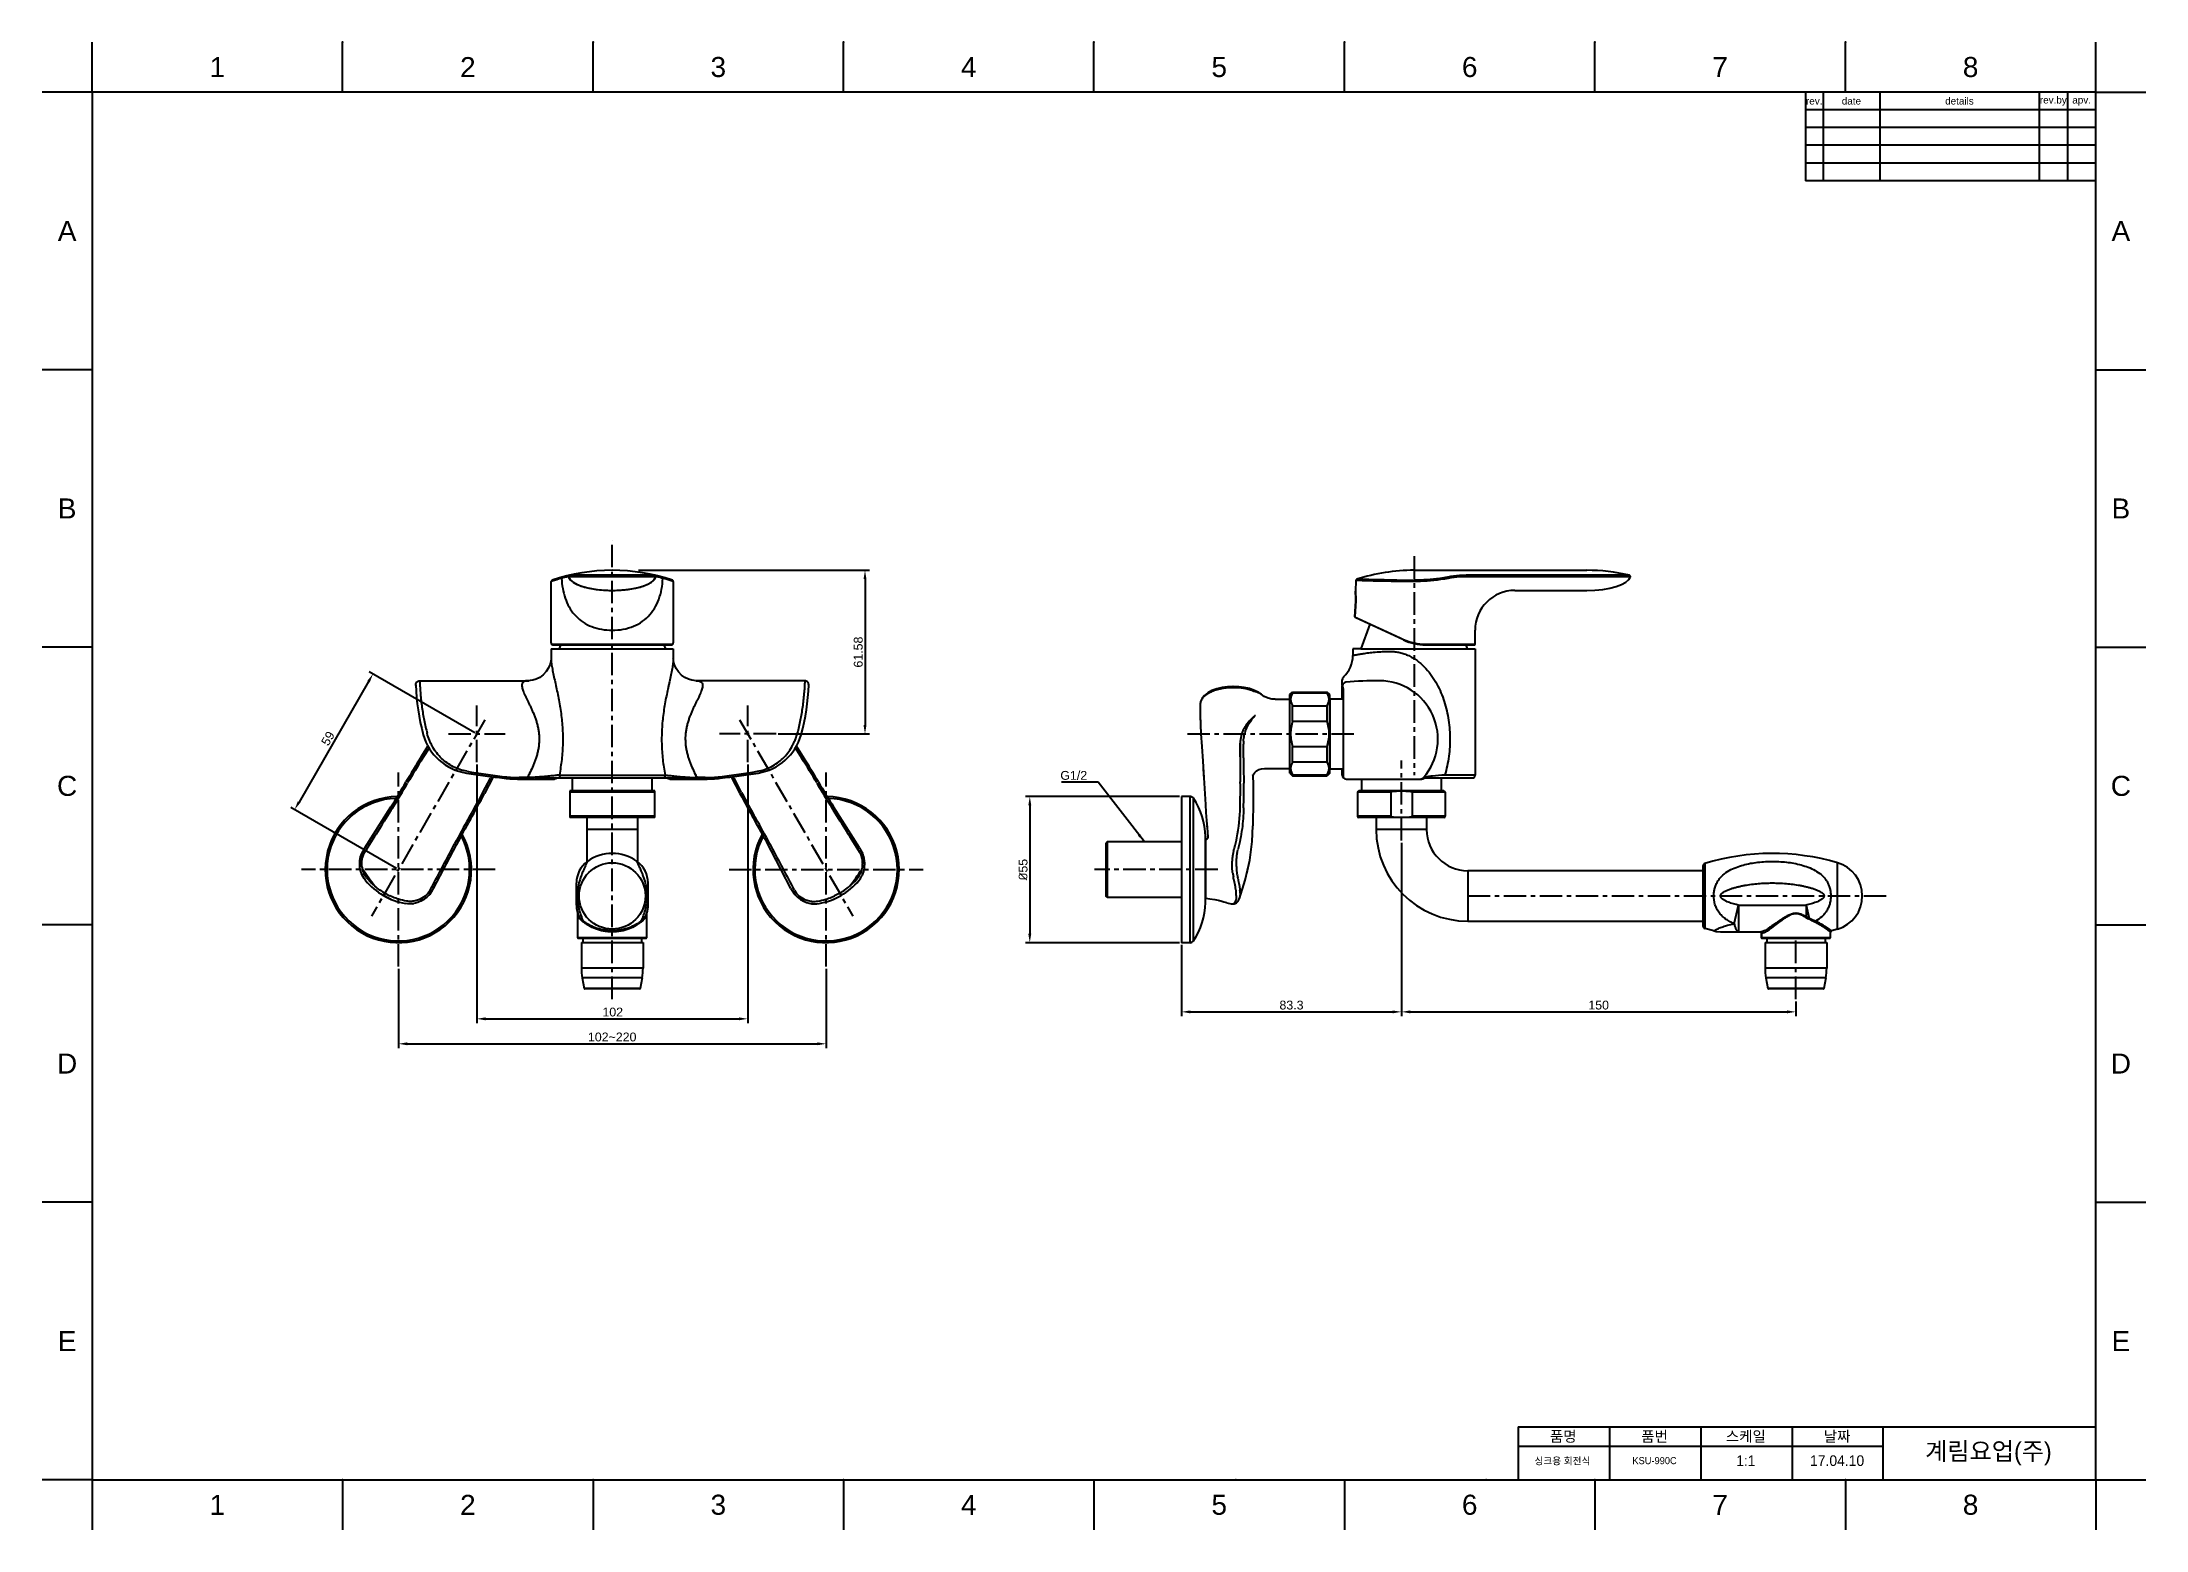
# Model space of a CAD drawing. Header units: millimetres. Extents: x 601 to 1195, y -13 to 407.
import ezdxf

# ---------------------------------------------------------------- set-up
doc = ezdxf.new("R2010")
doc.units = ezdxf.units.MM
doc.header["$LTSCALE"] = 0.1
doc.linetypes.add('CENTERX2', pattern=[101.6, 63.5, -12.7, 12.7, -12.7])
for name, color, linetype in [('02___PRT_ALL_AXES', 7, 'Continuous'), ('CENTER', 1, 'CENTERX2'), ('DIM', 3, 'Continuous'), ('FORM', 7, 'Continuous'), ('TEXT', 2, 'Continuous')]:
    doc.layers.add(name, color=color, linetype=linetype)
doc.styles.get("Standard").update_dxf_attribs({"font": 'arial.ttf'})
doc.dimstyles.new('ISO-25', dxfattribs={"dimtxt": 2.5, "dimasz": 2.5, "dimexe": 1.25, "dimexo": 0.625, "dimtad": 1, "dimlfac": 1.333333, "dimtxsty": 'Standard', "dimcen": 2.5, "dimadec": 0, "dimazin": 0, "dimtfac": 1, "dimtmove": 0, "dimatfit": 3, "dimfxl": 0, "dimarcsym": 0})

msp = doc.modelspace()

# ---------------------------------------------------------------- texts
at = {"char_height": 5.6566, "attachment_point": 5}
for s, width, insert in [('1', 50, (650.5638, 399.657)), ('2', 50, (721.2708, 399.657)), ('3', 50, (791.9779, 399.657)), ('4', 50, (862.685, 399.657)), ('5', 50, (933.392, 399.657)), ('6', 50, (1004.0991, 399.657)), ('7', 50, (1074.8062, 399.657)), ('8', 50, (1145.5132, 399.657)), ('A', 10, (608.1395, 353.4146)), ('A', 10, (1187.9375, 353.4146)), ('B', 10, (608.1395, 275.0711)), ('B', 10, (1187.9375, 275.0711)), ('C', 10, (608.1395, 196.7277)), ('C', 10, (1187.9375, 196.7277)), ('D', 10, (608.1395, 118.3843)), ('D', 10, (1187.9375, 118.3843)), ('E', 10, (608.1395, 40.0408)), ('E', 10, (1187.9375, 40.0408)), ('1', 50, (650.5638, -6.2016)), ('2', 50, (721.2708, -6.2016)), ('3', 50, (791.9779, -6.2016)), ('4', 50, (862.685, -6.2016)), ('5', 50, (933.392, -6.2016)), ('6', 50, (1004.0991, -6.2016)), ('7', 50, (1074.8062, -6.2016)), ('8', 50, (1145.5132, -6.2016))]:
    msp.add_mtext_dynamic_manual_height_columns(s, width=width, gutter_width=12.5, heights=[0], dxfattribs=dict(at, insert=insert))
at = {"layer": 'DIM', "insert": (896.1065, 198.4383), "char_height": 2.5, "attachment_point": 9}
msp.add_mtext('G1/2', dxfattribs=at)
at = {"layer": 'TEXT', "char_height": 2, "attachment_point": 5}
for s, width, insert in [('rev.', 5, (1101.3668, 390.0863)), ('date', 16, (1111.8668, 390.0863)), ('details', 45, (1142.3668, 390.0863)), ('rev.by', 8, (1168.8668, 390.0863)), ('apv.', 8, (1176.8668, 390.0863))]:
    msp.add_mtext_dynamic_manual_height_columns(s, width=width, gutter_width=12.5, heights=[0], dxfattribs=dict(at, insert=insert))
at = {"layer": 'TEXT', "linetype": 'CENTERX2', "attachment_point": 5}
for s, insert, char_height in [('{\\fHYGothic-Medium|b0|i0|c129|p18;품명}', (1030.519, 12.9738), 3), ('{\\fHYGothic-Medium|b0|i0|c129|p18;품번}', (1056.2887, 12.9738), 3), ('{\\fHYGothic-Medium|b0|i0|c129|p18;스케일}', (1082.0585, 12.9738), 3), ('{\\fHYGothic-Medium|b0|i0|c129|p18;날짜}', (1107.8282, 12.9738), 3), ('{\\fHYGothic-Medium|b0|i0|c129|p18;계림요업(주)}', (1150.5411, 8.1987), 5), ('{\\fHYGothic-Medium|b0|i0|c129|p18;싱크용 회전식}', (1030.2854, 6.0875), 2), ('{\\fHYGothic-Medium|b0|i0|c129|p18;KSU-990C}', (1056.2887, 6.2713), 2), ('{\\fHYGothic-Medium|b0|i0|c129|p18;1:1}', (1082.0585, 6.2628), 3), ('{\\fHYGothic-Medium|b0|i0|c129|p18;17.04.10}', (1107.8282, 6.2628), 3)]:
    msp.add_mtext_dynamic_manual_height_columns(s, width=60, gutter_width=12.5, heights=[0], dxfattribs=dict(at, insert=insert, char_height=char_height))

# ---------------------------------------------------------------- blocks, each defined once
blk = doc.blocks.new('*D2')
at = {"layer": 'Defpoints', "color": 0}
for p in [(723.77, 211.44), (672.36, 190.04), (701.65, 173.13)]:
    blk.add_point(p, dxfattribs=at)
at = {"layer": 'DIM', "color": 0, "lineweight": -2}
for p, q in [((693.23, 226.19), (673.61, 192.2)), ((723.23, 211.75), (693.4, 228.98)), ((701.11, 173.44), (671.27, 190.66))]:
    blk.add_line(p, q, dxfattribs=at)
at = {"layer": 'DIM', "color": 0}
for points in [[(692.87, 226.4), (693.59, 225.98), (694.48, 228.35)], [(673.25, 192.41), (673.97, 192), (672.36, 190.04)]]:
    blk.add_solid(points, dxfattribs=at)
at = {"layer": 'DIM', "color": 0, "insert": (681.77, 210.15), "char_height": 2.5, "attachment_point": 5, "rotation": 59.99927}
blk.add_mtext('59', dxfattribs=at)
blk = doc.blocks.new('*D3')
at = {"layer": 'Defpoints', "color": 0}
for p in [(723.77, 203.45), (800.28, 203.45), (800.28, 131)]:
    blk.add_point(p, dxfattribs=at)
at = {"layer": 'DIM', "color": 0, "lineweight": -2}
for p, q in [((723.77, 202.82), (723.77, 129.75)), ((800.28, 202.82), (800.28, 129.75)), ((726.27, 131), (797.78, 131))]:
    blk.add_line(p, q, dxfattribs=at)
at = {"layer": 'DIM', "color": 0}
for points in [[(726.27, 131.42), (726.27, 130.59), (723.77, 131)], [(797.78, 131.42), (797.78, 130.59), (800.28, 131)]]:
    blk.add_solid(points, dxfattribs=at)
at = {"layer": 'DIM', "color": 0, "insert": (762.17, 132.9), "char_height": 2.5, "attachment_point": 5}
blk.add_mtext('102', dxfattribs=at)
blk = doc.blocks.new('*D4')
at = {"layer": 'Defpoints', "color": 0}
for p in [(701.65, 145.75), (822.4, 145.75), (822.4, 123.95)]:
    blk.add_point(p, dxfattribs=at)
at = {"layer": 'DIM', "color": 0, "lineweight": -2}
for p, q in [((701.65, 145.13), (701.65, 122.7)), ((822.4, 145.13), (822.4, 122.7)), ((704.15, 123.95), (819.9, 123.95))]:
    blk.add_line(p, q, dxfattribs=at)
at = {"layer": 'DIM', "color": 0}
for points in [[(704.15, 124.37), (704.15, 123.54), (701.65, 123.95)], [(819.9, 124.37), (819.9, 123.54), (822.4, 123.95)]]:
    blk.add_solid(points, dxfattribs=at)
at = {"layer": 'DIM', "color": 0, "insert": (762.02, 125.86), "char_height": 2.5, "attachment_point": 5}
blk.add_mtext('102~220', dxfattribs=at)
blk = doc.blocks.new('*D5')
at = {"layer": 'Defpoints', "color": 0}
for p in [(768.78, 257.63), (808.28, 211.44), (833.39, 211.44)]:
    blk.add_point(p, dxfattribs=at)
at = {"layer": 'DIM', "color": 0, "lineweight": -2}
for p, q in [((769.4, 257.63), (834.64, 257.63)), ((833.39, 255.13), (833.39, 213.94)), ((808.9, 211.44), (834.64, 211.44))]:
    blk.add_line(p, q, dxfattribs=at)
at = {"layer": 'DIM', "color": 0}
for points in [[(832.97, 255.13), (833.81, 255.13), (833.39, 257.63)], [(832.97, 213.94), (833.81, 213.94), (833.39, 211.44)]]:
    blk.add_solid(points, dxfattribs=at)
at = {"layer": 'DIM', "color": 0, "insert": (831.49, 234.53), "char_height": 2.5, "attachment_point": 5, "rotation": 90}
blk.add_mtext('61.58', dxfattribs=at)
blk = doc.blocks.new('*D6')
at = {"layer": 'Defpoints', "color": 0}
for p in [(922.76, 193.75), (879.91, 152.5), (922.76, 152.5)]:
    blk.add_point(p, dxfattribs=at)
at = {"layer": 'DIM', "color": 0, "lineweight": -2}
for p, q in [((922.13, 193.75), (878.66, 193.75)), ((879.91, 191.25), (879.91, 155)), ((922.13, 152.5), (878.66, 152.5))]:
    blk.add_line(p, q, dxfattribs=at)
at = {"layer": 'DIM', "color": 0}
for points in [[(879.5, 191.25), (880.33, 191.25), (879.91, 193.75)], [(879.5, 155), (880.33, 155), (879.91, 152.5)]]:
    blk.add_solid(points, dxfattribs=at)
at = {"layer": 'DIM', "color": 0, "insert": (878.02, 173.13), "char_height": 2.5, "attachment_point": 5, "rotation": 90}
blk.add_mtext('{\\fISOCPEUR|b0|i0|c0|p34;%%C}55', dxfattribs=at)
blk = doc.blocks.new('*D7')
at = {"layer": 'Defpoints', "color": 0}
for p in [(984.82, 181.32), (922.76, 152.5), (984.82, 132.97)]:
    blk.add_point(p, dxfattribs=at)
at = {"layer": 'DIM', "color": 0, "lineweight": -2}
for p, q in [((984.82, 180.7), (984.82, 131.72)), ((922.76, 151.88), (922.76, 131.72)), ((925.26, 132.97), (982.32, 132.97))]:
    blk.add_line(p, q, dxfattribs=at)
at = {"layer": 'DIM', "color": 0}
for points in [[(925.26, 133.38), (925.26, 132.55), (922.76, 132.97)], [(982.32, 133.38), (982.32, 132.55), (984.82, 132.97)]]:
    blk.add_solid(points, dxfattribs=at)
at = {"layer": 'DIM', "color": 0, "insert": (953.79, 134.87), "char_height": 2.5, "attachment_point": 5}
blk.add_mtext('83.3', dxfattribs=at)
blk = doc.blocks.new('*D8')
at = {"layer": 'Defpoints', "color": 0}
for p in [(984.82, 181.32), (1096.19, 136.57), (1096.19, 132.97)]:
    blk.add_point(p, dxfattribs=at)
at = {"layer": 'DIM', "color": 0, "lineweight": -2}
for p, q in [((984.82, 180.7), (984.82, 131.72)), ((987.32, 132.97), (1093.69, 132.97)), ((1096.19, 135.94), (1096.19, 131.72))]:
    blk.add_line(p, q, dxfattribs=at)
at = {"layer": 'DIM', "color": 0}
for points in [[(987.32, 133.38), (987.32, 132.55), (984.82, 132.97)], [(1093.69, 133.38), (1093.69, 132.55), (1096.19, 132.97)]]:
    blk.add_solid(points, dxfattribs=at)
at = {"layer": 'DIM', "color": 0, "insert": (1040.51, 134.87), "char_height": 2.5, "attachment_point": 5}
blk.add_mtext('150', dxfattribs=at)

# ---------------------------------------------------------------- dimensions: what is measured, and where the dimension line sits
at = {"layer": 'DIM'}
for base, p1, p2, text, picture, middle in [((833.3892, 211.4416), (768.7786, 257.6253), (808.2762, 211.4416), '61.58', '*D5', (831.4877, 234.5334)), ((879.9142, 152.5011), (922.7564, 193.7511), (922.7564, 152.5011), '{\\fISOCPEUR|b0|i0|c0|p34;%%C}55', '*D6', (878.0179, 173.1261))]:
    dim = msp.add_linear_dim(base=base, p1=p1, p2=p2, angle=90, text=text, dimstyle='ISO-25', dxfattribs=at)
    dim.commit()
    dim.dimension.update_dxf_attribs({"geometry": picture, "text_midpoint": middle})
dim = msp.add_aligned_dim(p1=(723.7715, 211.4416), p2=(701.6493, 173.1261), distance=-33.8253, text='59', dimstyle='ISO-25', dxfattribs=at)
dim.commit()
dim.dimension.update_dxf_attribs({"geometry": '*D2', "text_midpoint": (681.7704, 210.1476)})
for base, p1, p2, text, picture, middle in [((800.2819, 131.0019), (723.7715, 203.4474), (800.2819, 203.4474), '102', '*D3', (762.167, 131.0019)), ((984.8189, 132.9661), (922.7564, 152.5011), (984.8189, 181.3202), '83.3', '*D7', (953.7876, 132.9661)), ((822.3998, 123.9539), (701.6498, 145.7511), (822.3998, 145.7511), '102~220', '*D4', (762.0248, 123.9539))]:
    dim = msp.add_linear_dim(base=base, p1=p1, p2=p2, text=text, dimstyle='ISO-25', dxfattribs=at)
    dim.commit()
    dim.dimension.update_dxf_attribs({"geometry": picture, "text_midpoint": middle, "dimtype": 160})
dim = msp.add_linear_dim(base=(1096.1939, 132.9661), p1=(984.8189, 181.3202), p2=(1096.1939, 136.5683), text='150', dimstyle='ISO-25', dxfattribs=at)
dim.commit()
dim.dimension.update_dxf_attribs({"geometry": '*D8', "text_midpoint": (1040.5064, 134.8675)})

# ---------------------------------------------------------------- linework, layer by layer
for p, q in [((615.2102, 392.5863), (615.2102, 406.7277)), ((685.9173, 392.5863), (685.9173, 406.7277)), ((756.6244, 392.5863), (756.6244, 406.7277)), ((827.3314, 392.5863), (827.3314, 406.7277)), ((898.0385, 392.5863), (898.0385, 406.7277)), ((968.7456, 392.5863), (968.7456, 406.7277)), ((1039.4526, 392.5863), (1039.4526, 406.7277)), ((1110.1597, 392.5863), (1110.1597, 406.7277)), ((1180.8668, 392.5863), (1180.8668, 406.7277)), ((615.2102, 392.5863), (601.0688, 392.5863)), ((1180.8668, 392.5863), (615.2102, 392.5863)), ((615.2102, 392.5863), (615.2102, 0.8691)), ((1180.8668, 0.8691), (1180.8668, 392.5863)), ((1180.8668, 392.5863), (1195.0082, 392.5863)), ((615.2102, 314.2429), (601.0688, 314.2429)), ((1180.8668, 314.2429), (1195.0082, 314.2429)), ((615.2102, 235.8994), (601.0688, 235.8994)), ((744.7767, 235.4477), (779.2767, 235.4477)), ((973.3859, 235.4599), (971.1314, 235.4599)), ((973.3859, 235.4599), (1003.3769, 235.4599)), ((1003.3769, 235.4599), (1005.6314, 235.4599)), ((1180.8668, 235.8994), (1195.0082, 235.8994)), ((949.2106, 221.2036), (953.3564, 221.2036)), ((964.6064, 221.3477), (964.6064, 201.5477)), ((946.1571, 201.6917), (953.3564, 201.6917)), ((942.9488, 192.6115), (942.9159, 185.4461)), ((615.2102, 157.556), (601.0688, 157.556)), ((1180.8668, 157.556), (1195.0082, 157.556)), ((615.2102, 79.2126), (601.0688, 79.2126)), ((1180.8668, 79.2126), (1195.0082, 79.2126)), ((615.2102, 0.8691), (601.0688, 0.8691)), ((615.2102, 0.8691), (1180.8668, 0.8691)), ((615.2102, 0.8691), (615.2102, -13.2723)), ((685.9173, 0.8691), (685.9173, -13.2723)), ((756.6244, 0.8691), (756.6244, -13.2723)), ((827.3314, 0.8691), (827.3314, -13.2723)), ((898.0385, 0.8691), (898.0385, -13.2723)), ((968.7456, 0.8691), (968.7456, -13.2723)), ((1039.4526, 0.8691), (1039.4526, -13.2723)), ((1110.1597, 0.8691), (1110.1597, -13.2723)), ((1180.8668, 0.8691), (1195.0082, 0.8691)), ((1180.8668, 0.8691), (1180.8668, -13.2723))]:
    msp.add_line(p, q)
at = {"color": 7, "linetype": 'Continuous'}
for p, q in [((774.3497, 255.7652), (749.7037, 255.7652)), ((774.0735, 256.2283), (749.9799, 256.2283)), ((988.3814, 257.6253), (1037.1314, 257.6253)), ((1004.9609, 255.7652), (1004.9609, 256.2283)), ((1049.1782, 256.2283), (1004.9609, 256.2283)), ((1049.4544, 255.7652), (1004.9609, 255.7652)), ((745.1092, 254.561), (744.7767, 254.4512)), ((744.7767, 237.0998), (744.7767, 254.4512)), ((779.2767, 254.4512), (778.7088, 254.6372)), ((779.2767, 254.4512), (779.2767, 237.0991)), ((971.9633, 254.7442), (971.8253, 251.7295)), ((971.8261, 251.7224), (971.8253, 251.7295)), ((971.829, 251.6968), (971.8261, 251.7224)), ((971.8379, 251.5969), (971.8687, 251.2773)), ((983.5249, 254.8311), (983.3371, 254.833)), ((1016.8501, 251.9631), (1016.8773, 251.949)), ((1016.8812, 251.949), (1037.1314, 251.949)), ((971.9184, 248.9545), (971.7148, 244.4468)), ((971.7148, 244.4461), (971.7167, 244.4468)), ((971.7167, 244.4468), (971.9203, 248.9544)), ((971.7167, 244.4468), (971.8129, 244.4022)), ((985.3675, 237.9781), (971.8013, 244.3041)), ((971.8129, 244.4022), (972.2444, 244.2024)), ((971.9184, 248.9545), (971.9203, 248.9544)), ((972.2444, 244.2024), (972.5754, 244.0491)), ((972.5754, 244.0491), (984.4436, 238.5586)), ((975.941, 242.3737), (973.3859, 235.4599)), ((984.4436, 238.5586), (985.4048, 238.1142)), ((985.4048, 238.1142), (985.4235, 238.1056)), ((1005.6127, 240.7177), (1005.6314, 240.7014)), ((744.7767, 235.4477), (744.7767, 232.6914)), ((744.9675, 236.6522), (745.253, 236.5727)), ((745.106, 236.7227), (778.9474, 236.7227)), ((745.2532, 236.5727), (778.8002, 236.5727)), ((747.4425, 236.5727), (747.0312, 235.4599)), ((776.6109, 236.5727), (777.0222, 235.4599)), ((778.8004, 236.5727), (779.0843, 236.6511)), ((779.0843, 236.6511), (779.2369, 236.8505)), ((779.2767, 235.4477), (779.2767, 232.6878)), ((971.1314, 235.4477), (971.1314, 233.5971)), ((988.3814, 237.0998), (988.3478, 236.9536)), ((991.7068, 236.5727), (1005.481, 236.5727)), ((991.7103, 236.7227), (991.736, 236.7227)), ((991.736, 236.7227), (1005.6314, 236.7227)), ((1002.9656, 236.5727), (1003.3769, 235.4599)), ((1005.6314, 235.4477), (1005.6314, 199.8227)), ((707.6796, 226.4477), (738.4643, 226.4477)), ((816.3738, 226.4477), (785.5891, 226.4477)), ((968.1314, 225.1267), (968.1314, 226.7234)), ((706.5552, 225.2869), (706.5548, 225.3037)), ((817.4982, 225.2869), (817.4986, 225.3037)), ((928.0075, 219.7596), (928.0081, 219.6176)), ((928.0081, 219.771), (928.0078, 219.7597)), ((934.1924, 224.5327), (932.7008, 224.1717)), ((935.7471, 224.7516), (934.1924, 224.5327)), ((937.1522, 224.8266), (935.7444, 224.7514)), ((937.1495, 224.8268), (937.4564, 224.8268)), ((937.4564, 224.4777), (937.3813, 224.4777)), ((941.9617, 224.2157), (940.4611, 224.5634)), ((946.1103, 222.0149), (945.205, 222.628)), ((953.3564, 222.5102), (954.1064, 223.2602)), ((953.3564, 200.3852), (953.3564, 222.5102)), ((953.3564, 200.3852), (953.3564, 222.5102)), ((954.1064, 222.9914), (954.1064, 223.2602)), ((954.1064, 222.9914), (963.8564, 222.9914)), ((963.8564, 222.9914), (963.8564, 223.2602)), ((964.6064, 222.5102), (963.8564, 223.2602)), ((964.6064, 200.3852), (964.6064, 222.5102)), ((964.6064, 221.3477), (968.5064, 221.3477)), ((968.1314, 221.3477), (968.1314, 224.8987)), ((968.5064, 198.9842), (968.5064, 224.1812)), ((928.0954, 214.0348), (928.2171, 211.4503)), ((954.1064, 215.0494), (954.1064, 219.3896)), ((954.1064, 219.3896), (963.8564, 219.3896)), ((954.1064, 215.0494), (963.8564, 215.0494)), ((963.8564, 215.0494), (963.8564, 219.3896)), ((708.0898, 204.915), (710.0179, 207.9625)), ((815.9636, 204.915), (814.0355, 207.9625)), ((939.3237, 208.8172), (939.3188, 204.9151)), ((940.2783, 204.6461), (940.2795, 208.5315)), ((710.3221, 207.4445), (708.5562, 204.6457)), ((813.7313, 207.4445), (815.4972, 204.6457)), ((954.1064, 203.5058), (954.1064, 207.8459)), ((954.1064, 207.8459), (963.8564, 207.8459)), ((954.1064, 203.5058), (963.8564, 203.5058)), ((963.8564, 203.5058), (963.8564, 207.8459)), ((717.0617, 199.8202), (717.0245, 199.7558)), ((725.4936, 194.8676), (727.6325, 198.9334)), ((728.4339, 199.3139), (725.9599, 194.5976)), ((727.9227, 199.3787), (727.8514, 199.2702)), ((738.1192, 199.0819), (735.7855, 199.0819)), ((735.7874, 199.0819), (738.1211, 199.0819)), ((735.7874, 198.6977), (745.7768, 198.6977)), ((740.5173, 199.0727), (783.5362, 199.0727)), ((747.1208, 199.8227), (776.9326, 199.8227)), ((750.7767, 195.3227), (750.7767, 199.0727)), ((773.2767, 195.3227), (773.2767, 199.0727)), ((778.2766, 198.6977), (788.266, 198.6977)), ((788.266, 199.0819), (785.9323, 199.0819)), ((788.266, 199.0819), (785.9323, 199.0819)), ((785.9342, 199.0819), (788.2679, 199.0819)), ((795.6195, 199.3139), (798.0935, 194.5976)), ((796.1307, 199.3787), (796.2021, 199.2702)), ((798.5599, 194.8676), (796.4209, 198.9334)), ((806.9917, 199.8202), (807.0289, 199.7558)), ((928.8581, 201.8357), (928.9811, 199.9199)), ((928.9811, 199.9199), (929.0411, 198.9822)), ((929.0348, 198.9917), (929.5138, 191.5002)), ((939.3464, 197.8351), (939.3464, 197.8614)), ((940.3094, 197.5889), (940.3094, 197.5669)), ((942.9259, 199.8203), (942.9259, 199.7558)), ((942.9285, 199.7546), (942.9777, 199.8876)), ((953.3564, 200.3852), (954.1064, 199.6352)), ((954.1064, 199.6352), (954.1064, 199.904)), ((954.1064, 199.904), (963.8564, 199.904)), ((964.6064, 200.3852), (963.8564, 199.6352)), ((963.8564, 199.6352), (963.8564, 199.904)), ((964.6064, 201.5477), (968.5064, 201.5477)), ((968.1314, 199.8227), (968.1314, 201.5477)), ((969.2564, 198.6977), (990.4766, 198.6977)), ((973.5689, 198.6977), (973.5689, 195.3227)), ((973.5689, 198.6977), (973.5689, 195.3227)), ((990.2035, 198.6977), (990.4765, 198.6977)), ((991.4214, 199.0727), (1005.3449, 199.0727)), ((996.0689, 199.0727), (996.0689, 195.3227)), ((996.0689, 199.0727), (996.0689, 195.3227)), ((1005.6314, 199.8227), (997.0634, 199.8227)), ((692.2102, 179.2479), (699.5239, 190.8079)), ((750.0267, 195.3227), (750.0267, 187.8227)), ((774.0267, 195.3227), (750.0267, 195.3227)), ((774.0267, 194.9477), (750.0267, 194.9477)), ((774.0267, 187.8227), (774.0267, 195.3227)), ((831.8433, 179.2479), (824.5295, 190.8079)), ((925.1695, 152.5011), (925.1695, 193.7511)), ((926.102, 152.9967), (926.102, 193.2554)), ((981.7955, 194.9477), (972.4439, 194.9477)), ((996.8188, 195.3227), (972.8189, 195.3227)), ((981.7955, 194.9477), (981.7955, 188.1977)), ((984.6391, 195.3227), (984.7054, 195.3227)), ((987.8422, 194.9477), (987.8422, 188.1977)), ((997.1939, 194.9477), (987.8422, 194.9477)), ((774.0267, 188.1977), (750.0267, 188.1977)), ((774.0267, 187.8227), (750.0267, 187.8227)), ((754.9017, 187.8227), (754.9017, 175.3399)), ((769.1517, 184.4477), (754.9017, 184.4477)), ((769.1517, 187.8227), (769.1517, 175.3399)), ((929.7937, 186.9898), (929.9467, 185.0169)), ((929.9116, 185.4607), (929.9469, 185.0169)), ((929.9472, 185.0147), (930.1798, 182.3425)), ((981.7955, 188.1977), (972.4439, 188.1977)), ((996.8188, 187.8227), (972.819, 187.8227)), ((977.6939, 187.8227), (977.6939, 184.4477)), ((991.9439, 184.4477), (977.6939, 184.4477)), ((997.1939, 188.1977), (987.8422, 188.1977)), ((991.9439, 187.8227), (991.9439, 184.4477)), ((691.3215, 177.6824), (691.7281, 178.4708)), ((692.1283, 177.974), (692.6045, 178.749)), ((711.5691, 167.8185), (717.0794, 178.3221)), ((717.0794, 178.3221), (718.0279, 180.1303)), ((806.974, 178.3221), (806.0255, 180.1303)), ((812.4843, 167.8185), (806.974, 178.3221)), ((831.9251, 177.974), (831.4489, 178.749)), ((832.7319, 177.6824), (832.3253, 178.4708)), ((901.7564, 181.0011), (901.3814, 180.6261)), ((901.3814, 180.6259), (901.3814, 165.6263)), ((922.7564, 181.0011), (901.7564, 181.0011)), ((901.7564, 181.0011), (901.7564, 165.2511)), ((929.5038, 163.8058), (929.5038, 182.4463)), ((929.6836, 181.5188), (929.5064, 181.3933)), ((929.5064, 181.3933), (929.5064, 165.0607)), ((929.8884, 181.7293), (929.6836, 181.5188)), ((929.9438, 181.814), (929.8884, 181.7293)), ((930.0646, 182.0385), (930.0093, 181.9241)), ((930.0093, 181.9241), (930.0096, 181.9246)), ((930.2094, 182.4584), (930.2079, 182.4498)), ((691.3206, 177.6801), (691.3215, 177.6824)), ((755.0267, 175.4444), (755.0207, 175.4309)), ((832.7328, 177.6801), (832.7319, 177.6824)), ((941.1481, 171.9809), (941.9929, 175.7452)), ((1003.5689, 172.8227), (1003.5689, 158.5727)), ((1069.9439, 172.8227), (1003.5689, 172.8227)), ((1069.9439, 174.1444), (1069.9439, 157.2509)), ((1070.4755, 174.862), (1070.4755, 156.5334)), ((1077.379, 172.8627), (1077.3886, 172.8682)), ((691.1901, 172.1026), (691.1889, 172.1101)), ((691.1903, 172.1023), (691.1901, 172.1026)), ((691.4135, 171.5634), (691.4132, 171.5642)), ((692.3583, 170.0694), (692.3595, 170.0678)), ((697.431, 165.819), (697.8178, 166.489)), ((710.6089, 167.3042), (711.042, 168.1041)), ((710.7592, 166.4589), (710.7575, 166.4567)), ((711.2393, 167.206), (710.7592, 166.4589)), ((751.9017, 163.0727), (751.9017, 169.3527)), ((772.1517, 163.0727), (772.1517, 169.3528)), ((812.8141, 167.206), (813.2942, 166.4589)), ((813.4445, 167.3042), (813.0114, 168.1041)), ((813.2942, 166.4589), (813.2959, 166.4567)), ((826.6224, 165.819), (826.2356, 166.489)), ((831.6951, 170.0694), (831.6939, 170.0678)), ((832.6399, 171.5634), (832.6402, 171.5642)), ((832.8631, 172.1023), (832.8633, 172.1026)), ((832.8633, 172.1026), (832.8645, 172.1101)), ((939.071, 164.9801), (940.7449, 170.1846)), ((699.2702, 164.8846), (697.4286, 165.8202)), ((699.6299, 164.7505), (699.2702, 164.8846)), ((703.6462, 163.5514), (703.6482, 163.5511)), ((705.4154, 163.48), (705.4146, 163.4799)), ((705.9993, 163.5571), (705.999, 163.557)), ((706.0048, 163.5595), (705.9993, 163.5571)), ((771.7767, 160.6715), (771.7799, 160.7202)), ((771.7799, 160.7202), (771.7946, 160.7858)), ((818.0486, 163.5595), (818.0541, 163.5571)), ((818.0541, 163.5571), (818.0544, 163.557)), ((818.638, 163.48), (818.6388, 163.4799)), ((820.4072, 163.5514), (820.4052, 163.5511)), ((824.4235, 164.7505), (824.7832, 164.8846)), ((824.7832, 164.8846), (826.6248, 165.8202)), ((901.7564, 165.2511), (901.3814, 165.6261)), ((922.7564, 165.2511), (901.7564, 165.2511)), ((929.6188, 165.05), (929.6191, 165.05)), ((932.1421, 164.6559), (933.1381, 164.4623)), ((933.1371, 164.4626), (933.1374, 164.4625)), ((933.1374, 164.4625), (933.857, 164.2986)), ((933.3193, 164.4209), (933.8874, 164.2909)), ((933.857, 164.2986), (934.6884, 164.0638)), ((933.8874, 164.2909), (934.7354, 164.0491)), ((934.6884, 164.0638), (935.4082, 163.8197)), ((934.7354, 164.0491), (935.4287, 163.8126)), ((935.4287, 163.8126), (935.4292, 163.8125)), ((935.9576, 163.6486), (936.3676, 163.5596)), ((937.0867, 163.4727), (937.0876, 163.4726)), ((937.0867, 163.4727), (937.3746, 163.4541)), ((937.3746, 163.4541), (937.3814, 163.4538)), ((937.3814, 163.4537), (937.5699, 163.4574)), ((938.1329, 163.6618), (938.2236, 163.7129)), ((938.3987, 163.8637), (938.3916, 163.8567)), ((938.3986, 163.8639), (938.7026, 164.2338)), ((938.7026, 164.2338), (938.8077, 164.4288)), ((939.0493, 164.9217), (939.0454, 164.9112)), ((939.0712, 164.9806), (939.0707, 164.9794)), ((939.0903, 165.0392), (939.0878, 165.0313)), ((1078.7749, 157.8415), (1080.0077, 163.0727)), ((1080.0077, 163.0727), (1099.0469, 163.0727)), ((1080.0077, 163.0727), (1080.0077, 155.5727)), ((1099.0469, 163.0727), (1099.9257, 159.343)), ((1099.0469, 163.0727), (1099.0469, 159.8079)), ((1003.5689, 158.5727), (1069.9439, 158.5727)), ((1074.9094, 155.5727), (1086.4151, 155.5727)), ((1086.7773, 155.1977), (1086.4439, 155.1977)), ((1086.4439, 155.1977), (1086.4439, 153.8477)), ((771.7767, 153.8477), (752.2767, 153.8477)), ((771.6265, 153.6977), (752.4269, 153.6977)), ((753.3267, 152.5727), (753.3267, 145.3113)), ((753.7767, 153.6977), (753.7767, 152.5727)), ((770.2767, 153.6977), (770.2767, 152.5727)), ((770.7267, 152.5727), (770.7267, 145.3113)), ((1105.9439, 153.8477), (1086.4439, 153.8477)), ((1105.7939, 153.6977), (1086.5939, 153.6977)), ((770.7267, 145.3113), (753.3267, 145.3113)), ((770.4808, 142.6064), (753.5726, 142.6064)), ((753.5726, 142.6064), (754.1292, 139.5706)), ((770.4808, 142.6064), (769.9242, 139.5706)), ((1104.8939, 145.3113), (1087.4939, 145.3113)), ((1104.648, 142.6064), (1087.7398, 142.6064)), ((769.9242, 139.5706), (754.1292, 139.5706)), ((769.7767, 139.4477), (754.2767, 139.4477)), ((1104.0914, 139.5706), (1088.2964, 139.5706)), ((1103.9439, 139.4477), (1088.4439, 139.4477))]:
    msp.add_line(p, q, dxfattribs=at)
at = {"color": 40, "linetype": 'Continuous'}
for p, q in [((939.3192, 204.9149), (939.3227, 208.8169)), ((939.3188, 204.9151), (939.3192, 204.9149))]:
    msp.add_line(p, q, dxfattribs=at)
at = {"color": 7, "linetype": 'Continuous'}
for points in [[(971.8687, 251.2773), (971.9055, 250.7738), (971.9317, 250.1303), (971.9329, 249.4039), (971.9184, 248.9545)], [(744.7769, 232.701), (744.775, 232.5801), (744.7149, 231.9655), (744.5018, 231.082), (744.0709, 230.0579), (743.4188, 229.0446), (742.5703, 228.1336), (741.5893, 227.3998), (740.5671, 226.883), (739.6206, 226.5857), (738.876, 226.4667), (738.4697, 226.4477)], [(744.7767, 237.0991), (744.8153, 236.8538), (744.9675, 236.6522)], [(785.5812, 226.4477), (785.1882, 226.4657), (784.4665, 226.5781), (783.5515, 226.8572), (782.5572, 227.3434), (781.5925, 228.0376), (780.7409, 228.9109), (780.067, 229.9017), (779.6026, 230.9305), (779.3565, 231.8589), (779.28, 232.5364), (779.2767, 232.6931)], [(706.5618, 225.068), (706.5564, 225.2418), (706.5553, 225.2847)], [(817.4916, 225.068), (817.497, 225.2418), (817.4981, 225.2847)], [(928.539, 221.4948), (928.1383, 220.6163), (928.0079, 219.7712)], [(928.5389, 221.4946), (928.1383, 220.6161), (928.0435, 220.0014)], [(931.3372, 223.6736), (930.1634, 223.0477), (929.223, 222.3162), (928.5389, 221.4946)], [(931.3375, 223.6737), (930.1632, 223.0476), (929.2227, 222.316)], [(934.1944, 224.5331), (932.7019, 224.1721), (931.3372, 223.6736)], [(940.461, 224.5634), (938.8935, 224.767), (937.4564, 224.8266)], [(945.202, 222.6238), (944.5264, 223.1067), (943.3359, 223.7274), (941.9609, 224.2159)], [(949.2106, 221.2036), (948.2716, 221.2743), (947.1756, 221.5409), (946.1103, 222.0149)], [(928.0075, 219.7565), (928.0358, 216.8649), (928.0954, 214.0348)], [(928.2114, 211.4576), (928.4543, 207.9114), (928.7297, 203.7351), (929.0348, 198.9917)], [(942.9777, 199.8876), (943.1373, 200.1787), (943.4443, 200.5673), (943.9222, 200.985), (944.5678, 201.3557), (945.359, 201.6097), (946.1571, 201.6917)], [(929.5138, 191.5002), (929.6508, 189.2334), (929.7937, 186.9898)], [(940.745, 170.1847), (941.9929, 175.7448), (942.699, 181.0558), (942.9159, 185.4461)], [(691.7279, 178.4704), (691.8865, 178.7295), (692.0935, 179.0625), (692.2102, 179.2479)], [(832.3255, 178.4704), (832.1669, 178.7295), (831.9599, 179.0625), (831.8433, 179.2479)], [(930.013, 181.9222), (929.9991, 181.8963), (929.8791, 181.7175), (929.6734, 181.5104), (929.5064, 181.3933)], [(930.2079, 182.4498), (930.174, 182.3205), (930.0646, 182.0385)], [(690.8082, 173.6639), (690.7346, 174.9612), (690.8675, 176.1991), (691.1725, 177.3042), (691.3206, 177.6801)], [(691.1901, 172.1026), (691.0398, 172.558), (690.894, 173.1453), (690.8082, 173.6639)], [(833.2452, 173.6639), (833.3188, 174.9612), (833.1859, 176.1991), (832.8809, 177.3042), (832.7328, 177.6801)], [(832.8633, 172.1026), (833.0136, 172.558), (833.1595, 173.1453), (833.2452, 173.6639)], [(691.4132, 171.5642), (691.3254, 171.7616), (691.1903, 172.1023)], [(692.3583, 170.0694), (691.9638, 170.5904), (691.5178, 171.348), (691.4135, 171.5634)], [(710.7575, 166.4567), (710.5073, 166.1421), (709.6822, 165.3075), (708.6378, 164.5553), (707.5359, 164.0057)], [(711.5691, 167.8185), (711.3841, 167.4726), (711.2391, 167.2056)], [(812.4843, 167.8185), (812.6693, 167.4726), (812.8143, 167.2056)], [(813.2959, 166.4567), (813.5461, 166.1421), (814.3712, 165.3075), (815.4156, 164.5553), (816.5175, 164.0057)], [(831.6951, 170.0694), (832.0896, 170.5904), (832.5356, 171.348), (832.6399, 171.5634)], [(832.6402, 171.5642), (832.728, 171.7616), (832.8631, 172.1023)], [(705.4146, 163.4799), (705.175, 163.4624), (704.2963, 163.47), (703.6482, 163.5511)], [(705.999, 163.557), (705.6328, 163.503), (705.4154, 163.48)], [(707.536, 164.0057), (707.0628, 163.8271), (706.4654, 163.6541), (705.9993, 163.557)], [(752.2589, 160.7858), (752.2736, 160.7199), (752.2767, 160.6715)], [(816.5174, 164.0057), (816.9906, 163.8271), (817.588, 163.6541), (818.0541, 163.557)], [(818.0544, 163.557), (818.4206, 163.503), (818.638, 163.48)], [(818.6388, 163.4799), (818.8784, 163.4624), (819.7571, 163.47), (820.4052, 163.5511)], [(929.5064, 165.0607), (929.5202, 165.0598), (929.5991, 165.0521), (929.6194, 165.0494)], [(929.6191, 165.0499), (930.7445, 164.8919), (932.1421, 164.6559)], [(935.4279, 163.813), (935.5202, 163.78), (935.9589, 163.6481)], [(936.3672, 163.5597), (936.7673, 163.5019), (937.0871, 163.4725)], [(937.5699, 163.4574), (937.9171, 163.5415), (938.222, 163.7115), (938.3916, 163.8567)], [(938.3985, 163.8638), (938.7114, 164.2469), (938.9968, 164.7861), (939.0464, 164.9125)], [(1073.0168, 155.8155), (1073.6977, 155.6712), (1074.9096, 155.5727)]]:
    msp.add_lwpolyline(points, dxfattribs=at)
for centre, radius, start, end in [((762.0267, 204.9831), 52.6422, 71.163992, 108.8359816), ((760.6805, 209.14), 47.9849, 105.3544003, 105.6417211), ((760.3689, 210.2755), 46.8073, 105.0606931, 105.3547262), ((750.0657, 255.8633), 0.375, 103.2290014, 195.1638727), ((751.2589, 256.1894), 1.6116, 195.2568748, 199.0188868), ((773.9877, 255.8633), 0.375, 344.835977, 76.7709746), ((763.4516, 209.4275), 47.6868, 74.3562109, 74.7776535), ((988.3814, 204.9831), 52.6422, 90, 107.8755711), ((1037.1314, 204.9831), 52.6422, 76.7709867, 90), ((1049.0924, 255.8633), 0.375, 344.8358764, 76.7709867), ((745.1517, 254.4512), 0.375, 108.8359816, 180), ((761.9663, 202.9391), 54.3045, 105.1841935, 108.0844846), ((762.0271, 288.0843), 36.1353, 268.3933273, 268.6004553), ((762.0272, 288.0821), 36.1331, 268.6001623, 269.9920788), ((762.0267, 287.9675), 36.0185, 269.9928961, 270.2470148), ((762.026, 288.0843), 36.1353, 270.2473451, 271.0564077), ((762.0256, 288.1134), 36.1644, 271.056242, 271.3578116), ((762.0842, 202.9302), 54.3138, 72.1765933, 74.8153701), ((778.9017, 254.4512), 0.375, 0, 71.163992), ((954.1547, 249.7344), 17.7829, 5.6296815, 6.3355921), ((954.3051, 249.7386), 17.6328, 358.9693954, 5.6641065), ((972.3379, 254.7271), 0.375, 107.875571, 177.3786964), ((988.4517, 740.8236), 486.0175, 269.4191798, 269.9917142), ((1016.8812, 240.6992), 11.2499, 90.0000025, 180.000002), ((954.5648, 249.7369), 17.3732, 357.4183755, 358.6280258), ((954.3953, 249.7422), 17.5427, 358.6241445, 358.9525458), ((991.7068, 251.5727), 15, 245, 270), ((991.7243, 251.7831), 15.059, 245.2658136, 257.1743207), ((962.8817, 233.5973), 8.2498, 312.842177, 359.9990405), ((991.7355, 251.8267), 15.104, 257.1695335, 269.9045544), ((1005.4814, 236.7227), 0.15, 270, 0), ((969.2562, 226.7235), 1.1248, 132.8395576, 180.0042908), ((969.2564, 224.8988), 1.125, 95.1782651, 165.2228919), ((978.6314, 121.4477), 105, 90.0000229, 95.1781466), ((978.6314, 209.9477), 16.5, 318.8118487, 90.0000002), ((766.5248, 227.1977), 60, 181.8250397, 195.4565695), ((757.5286, 227.1977), 60, 344.5434305, 358.1749603), ((943.0098, 219.9176), 3.4837, 50.9991354, 51.3707065), ((969.2564, 224.8988), 1.125, 170.8423766, 180.001916), ((1173.8404, 220.7335), 245.8349, 180.2600693, 180.887557), ((1273.2739, 222.1497), 345.2784, 180.8669488, 181.0128209), ((1075.1575, 218.4687), 147.128, 180.943322, 181.6406636), ((723.1523, 215.2048), 15, 195.4565644, 261.1529025), ((800.9011, 215.2048), 15, 278.8470975, 344.5434356), ((931.0652, 211.6573), 2.8608, 184.1568342, 184.5512803), ((897.5929, 85.0208), 224.2455, 147.679421, 149.7879686), ((908.8079, 78.3819), 236.7336, 147.7675961, 149.7647022), ((615.2455, 78.3819), 236.7336, 30.2352978, 32.2324039), ((626.4605, 85.0208), 224.2455, 30.2120314, 32.320579), ((1648.6818, 204.0384), 709.3627, 179.9291994, 180.4989233), ((1725.1908, 204.3932), 784.9117, 179.9815758, 180.4966463), ((504.5461, 314.0263), 230.6493, 327.7086948, 329.758693), ((498.0149, 317.7011), 238.6869, 327.8010683, 329.7807179), ((762.0248, 464.9477), 267.75, 261.1529025, 263.4563585), ((762.1644, 447.1427), 249.6793, 260.5146496, 262.9778256), ((768.5133, 172.6312), 48.6111, 146.8565997, 147.24323), ((755.9178, 180.7981), 33.5998, 146.6488228, 146.774309), ((735.7855, 236.1977), 37.5, 263.4563586, 270), ((735.7874, 236.1977), 37.5, 263.4563586, 270), ((735.786, 232.9892), 33.9073, 262.9769302, 269.9991193), ((788.2518, 233.2114), 34.1295, 270.0237676, 277.0001829), ((788.266, 236.1977), 37.5, 270, 276.5436414), ((788.266, 236.1977), 37.5, 270, 276.5436414), ((788.2674, 232.9892), 33.9073, 270.0008807, 277.0230698), ((788.2679, 236.1977), 37.5, 270, 276.5436414), ((761.8891, 447.1427), 249.6793, 277.0221744, 279.4853504), ((762.0286, 464.9477), 267.75, 276.5436415, 278.8470975), ((768.1356, 180.7981), 33.5998, 33.225691, 33.3511772), ((755.5401, 172.6312), 48.6111, 32.75677, 33.1434003), ((1026.0385, 317.7011), 238.6869, 210.2192821, 212.1989317), ((1019.5073, 314.0263), 230.6493, 210.241307, 212.2913052), ((933.1011, 199.252), 4.0746, 183.6637003, 184.7654991), ((704.8221, 195.773), 234.5326, 358.7879751, 0.503773), ((691.4524, 195.3861), 248.8662, 358.88216, 0.5021569), ((937.9254, 199.6829), 5.0011, 1.5487355, 1.9715356), ((938.121, 199.6879), 4.8054, 0.8099904, 1.5522986), ((2178.2517, 200.2382), 1235.3265, 180.0223773, 180.353737), ((969.2564, 199.8227), 1.125, 180, 270), ((990.2018, 199.8227), 1.125, 270.0007694, 318.8116403), ((990.4868, 200.0638), 1.3638, 291.3497806, 302.2739182), ((992.0947, 195.5182), 3.7289, 102.4428104, 102.8133143), ((992.3667, 194.273), 5.0035, 101.4373273, 102.4117947), ((1004.5064, 199.8227), 1.125, 318.1896851, 0), ((701.6498, 173.1261), 20.625, 90.8551417, 29.1448965), ((701.6498, 173.1261), 20.1294, 91.7474674, 28.2525978), ((4080.3758, -1940.1534), 3995.8406, 147.776623, 147.9758276), ((516.0182, 305.1591), 236.7354, 330.2352999, 332.2326115), ((527.3768, 298.7652), 224.2455, 330.2120317, 332.320578), ((996.6766, 298.7652), 224.2455, 207.679422, 209.7879683), ((1008.0352, 305.1591), 236.7354, 207.7673885, 209.7647001), ((822.4036, 173.1261), 20.625, 150.8551035, 89.1448583), ((822.4036, 173.1261), 20.1294, 151.7474022, 88.2525326), ((-2556.3224, -1940.1534), 3995.8406, 32.0241724, 32.223377), ((925.1695, 192.6261), 1.125, 34.0171175, 90), ((933.8456, 191.7737), 4.3404, 183.6132504, 184.1567217), ((972.8189, 194.9477), 0.375, 90, 180), ((996.8189, 194.9477), 0.375, 0, 90), ((928.677, 69.0582), 238.692, 150.2192777, 152.1940752), ((922.2248, 72.8794), 230.6493, 150.2413065, 152.2913052), ((601.8286, 72.8794), 230.6493, 27.7086948, 29.7586935), ((595.3764, 69.0582), 238.692, 27.8059248, 29.7807223), ((972.8189, 188.1977), 0.375, 180, 270), ((1003.5689, 184.4477), 25.875, 180, 270), ((1003.5689, 184.4477), 11.625, 180, 270), ((996.8189, 188.1977), 0.375, 270, 0), ((-2715.0484, 1987.9853), 3879.4411, 332.0235164, 332.2289941), ((4239.1018, 1987.9853), 3879.4411, 207.7710059, 207.9764836), ((933.3331, 182.4097), 3.146, 179.110588, 180.3831081), ((933.2136, 182.4112), 3.0265, 178.7872922, 179.1043688), ((926.8326, 182.1862), 3.3674, 4.6192491, 4.9237574), ((926.8311, 182.1861), 3.369, 3.4396793, 4.6191757), ((942.0457, 177.1308), 4.7857, 163.6046172, 167.0671795), ((808.4382, 223.3829), 136.6066, 340.8106957, 341.1513426), ((888.499, 191.2121), 51.7163, 345.1685276, 346.0549335), ((698.212, 174.8339), 6.888, 188.7595113, 194.2409802), ((759.4017, 169.3527), 7.5, 125.685322, 180), ((764.6517, 169.3527), 7.5, 0, 54.3146656), ((825.8414, 174.8339), 6.888, 345.7590198, 351.2404887), ((957.1246, 174.6954), 18.921, 184.7209942, 186.8668737), ((1070.6939, 174.1445), 0.75, 106.9316987, 180), ((697.6115, 174.4299), 6.8287, 199.8587079, 204.8127516), ((706.9935, 182.3817), 19.125, 220.0792872, 259.9202662), ((817.0599, 182.3817), 19.125, 280.0797338, 319.9207128), ((826.4419, 174.4299), 6.8287, 335.1872484, 340.1412921), ((955.2479, 174.423), 18.188, 187.3421878, 190.7880518), ((704.7979, 170.2819), 6.8299, 275.1875111, 280.1783574), ((759.4017, 163.0727), 7.5, 180, 205.8044527), ((759.0242, 163.0739), 7.1225, 180.009516, 198.6774369), ((759.0921, 163.0957), 7.1938, 198.6690836, 207.0298992), ((764.9612, 163.0958), 7.194, 332.9703223, 341.3276195), ((764.6517, 163.0727), 7.5, 334.1955134, 0), ((764.0699, 163.0471), 8.0647, 336.2162954, 342.0260896), ((765.0292, 163.0739), 7.1225, 341.3192612, 359.9904582), ((819.2555, 170.2819), 6.8299, 259.8216426, 264.8124889), ((936.2879, 165.9377), 2.9429, 339.8327774, 341.0278355), ((936.1469, 165.9863), 3.0921, 341.0262429, 342.0092092), ((759.9289, 163.0235), 8.0051, 203.7991319, 204.9657261), ((759.1376, 163.1185), 7.2447, 207.026397, 211.4079085), ((764.9158, 163.1184), 7.2447, 328.5927238, 332.9738234), ((764.1101, 163.0298), 8.0208, 335.0368312, 336.2135886), ((1070.6939, 157.2509), 0.75, 180, 253.0683013), ((1086.0689, 155.1977), 0.375, 0, 90), ((1094.6041, 142.8369), 17.2422, 63.6710717, 65.6827143), ((1106.3189, 155.5015), 0.375, 104.7865728, 180), ((752.4267, 153.8477), 0.15, 180, 270), ((771.6267, 153.8477), 0.15, 270, 0), ((925.1695, 153.6261), 1.125, 270, 325.9828825), ((1086.5939, 153.8477), 0.15, 180, 270), ((1105.7939, 153.8477), 0.15, 270, 0), ((768.3267, 145.3113), 15, 180, 190.3888578), ((755.7267, 145.3113), 15, 349.6111422, 0), ((1102.4939, 145.3113), 15, 180, 190.3888578), ((1089.8939, 145.3113), 15, 349.6111422, 0), ((754.2767, 139.5977), 0.15, 190.3888578, 270), ((769.7767, 139.5977), 0.15, 270, 349.6111422), ((1088.4439, 139.5977), 0.15, 190.3888578, 270), ((1103.9439, 139.5977), 0.15, 270, 349.6111422)]:
    msp.add_arc(centre, radius, start, end, dxfattribs=at)
for centre, start_param, end_param in [((762.0267, 256.1501), 3.23333813, 6.19143831), ((1037.1314, 256.1501), -1.57079633, -0.09174705)]:
    msp.add_ellipse(centre, major_axis=(12.375, 0), ratio=0.33947594, start_param=start_param, end_param=end_param, dxfattribs=at)
for points, knots in [([(747.7427, 255.3478), (747.7359, 255.4262), (747.7602, 255.5832), (747.8861, 255.6906), (747.953, 255.7091)], [0, 0, 0, 0, 0.53131522, 1, 1, 1, 1]), ([(749.7037, 255.7652), (749.7001, 255.7784), (749.6823, 255.8104), (749.6085, 255.8144), (749.5064, 255.7968), (749.3483, 255.764), (749.1385, 255.7145), (748.7506, 255.6191), (748.4344, 255.5364), (748.2064, 255.4751)], [0, 0, 0, 0, 0.02643831, 0.06259458, 0.12915246, 0.23160895, 0.37052167, 0.5454604, 1, 1, 1, 1]), ([(749.7041, 255.7653), (749.8184, 255.3456), (750.5103, 254.3917), (753.0484, 253.1022), (757.1664, 252.1681), (760.404, 251.9492), (762.0222, 251.949)], [0, 0, 0, 0, 0.20353502, 0.46910517, 0.73467533, 1, 1, 1, 1]), ([(762.1819, 251.9494), (763.7497, 251.9561), (766.9296, 252.1777), (771.0049, 253.1022), (773.543, 254.3917), (774.2349, 255.3456), (774.3493, 255.7653)], [0, 0, 0, 0, 0.25922037, 0.52699712, 0.79477387, 1, 1, 1, 1]), ([(762.8825, 251.9592), (764.2135, 251.9907), (767.1277, 252.2227), (771.0049, 253.1022), (773.5415, 254.3909), (774.2337, 255.3439), (774.3485, 255.7626)], [0, 0, 0, 0, 0.229545, 0.50821285, 0.7868807, 1, 1, 1, 1]), ([(775.9725, 255.4411), (775.7261, 255.5082), (775.384, 255.5985), (774.964, 255.7027), (774.7361, 255.7569), (774.5639, 255.7938), (774.4533, 255.8132), (774.3733, 255.8126), (774.3534, 255.7789), (774.3496, 255.7652)], [0, 0, 0, 0, 0.45387611, 0.62902588, 0.76839891, 0.87147653, 0.93861948, 0.97465252, 1, 1, 1, 1]), ([(776.3107, 255.3478), (776.3175, 255.4262), (776.2932, 255.5832), (776.1673, 255.6906), (776.1004, 255.7091)], [0, 0, 0, 0, 0.53131477, 1, 1, 1, 1]), ([(997.8423, 255.7091), (997.1244, 255.5733), (993.9981, 255.0462), (990.8212, 254.8061), (988.3814, 254.8061)], [0, 0, 0, 0, 0.23044077, 1, 1, 1, 1]), ([(1004.9609, 256.2283), (1003.7164, 256.2283), (1001.3344, 256.1787), (998.9596, 255.9205), (997.8423, 255.7091)], [0, 0, 0, 0, 0.5225318, 1, 1, 1, 1]), ([(998.0525, 255.3478), (998.0472, 255.3892), (998.0168, 255.5247), (997.936, 255.6735), (997.8423, 255.7091)], [0, 0, 0, 0, 0.2943169, 1, 1, 1, 1]), ([(1004.9609, 255.7652), (1004.353, 255.7961), (1003.1455, 255.8328), (1000.8358, 255.7339), (999.1375, 255.5534), (998.0525, 255.3478)], [0, 0, 0, 0, 0.26334572, 0.52221675, 1, 1, 1, 1]), ([(747.7427, 255.3478), (747.8153, 253.4511), (748.4401, 249.785), (750.6311, 245.6711), (753.2519, 243.2325), (755.6393, 241.8735), (758.3409, 241.0102), (760.2517, 240.7625), (761.224, 240.7177)], [0, 0, 0, 0, 0.25780267, 0.49778588, 0.6170622, 0.73980672, 0.8677935, 1, 1, 1, 1]), ([(761.224, 240.7177), (762.2698, 240.6695), (764.3509, 240.7592), (767.3404, 241.4476), (770.0361, 242.6993), (772.2857, 244.5098), (774.013, 246.7845), (775.2519, 249.4042), (776.0433, 252.2909), (776.271, 254.3143), (776.3107, 255.3478)], [0, 0, 0, 0, 0.13238616, 0.26172797, 0.38562837, 0.50494718, 0.62310786, 0.74369276, 0.86921754, 1, 1, 1, 1]), ([(988.3814, 254.4512), (987.2879, 254.4512), (985.1488, 254.4595), (982.0563, 254.4906), (979.6267, 254.5328), (977.8485, 254.5705), (976.6689, 254.599), (975.6075, 254.6275), (974.6724, 254.655), (973.8704, 254.6795), (973.2072, 254.7008), (972.7439, 254.7169), (972.4457, 254.7273), (972.2775, 254.7336), (972.1454, 254.7374), (972.0605, 254.7423), (972.0083, 254.7414), (971.9862, 254.7468), (971.9657, 254.7384), (971.9633, 254.7442)], [0, 0, 0, 0, 0.19975849, 0.39079047, 0.56498991, 0.64366946, 0.71573037, 0.78054395, 0.83763552, 0.88663482, 0.92713573, 0.95884002, 0.97135088, 0.98161799, 0.98963127, 0.99537853, 0.99739671, 0.99884131, 1, 1, 1, 1]), ([(983.3371, 254.833), (981.8137, 254.8489), (979.6483, 254.8833), (976.9414, 254.9432), (975.3262, 254.9862), (974.0401, 255.0244), (973.1853, 255.0505), (972.6831, 255.0694), (972.4455, 255.0746), (972.3031, 255.0847), (972.2386, 255.0812), (972.2228, 255.084)], [0, 0, 0, 0, 0.41110617, 0.58439598, 0.73063172, 0.84712503, 0.93159905, 0.96138298, 0.98276261, 0.99567053, 1, 1, 1, 1]), ([(998.0525, 255.3478), (997.3176, 255.2127), (994.1202, 254.6892), (990.874, 254.4512), (988.3814, 254.4512)], [0, 0, 0, 0, 0.23063552, 1, 1, 1, 1]), ([(985.4048, 238.1142), (985.3912, 238.0841), (985.3742, 238.041), (985.3641, 237.9992), (985.3634, 237.98), (985.3675, 237.9781)], [0, 0, 0, 0, 0.6917309, 0.90538052, 1, 1, 1, 1]), ([(744.7767, 237.0998), (744.7767, 237.0015), (744.806, 236.7853), (745.0177, 236.7227), (745.106, 236.7227)], [0, 0, 0, 0, 0.52679154, 1, 1, 1, 1]), ([(744.7767, 232.6954), (744.777, 232.2429), (744.8665, 231.2578), (745.1272, 229.6975), (745.4852, 227.9609), (745.8886, 226.0898), (746.3267, 224.1188), (746.9115, 221.3472), (747.5482, 217.743), (748.0362, 213.2891), (748.1289, 208.7526), (747.8238, 204.2448), (747.371, 201.283), (747.1208, 199.8227)], [0, 0, 0, 0, 0.04087678, 0.08907515, 0.14288913, 0.20100991, 0.26197916, 0.32526746, 0.45687553, 0.59242328, 0.72956525, 0.86617427, 1, 1, 1, 1]), ([(779.2767, 232.6936), (779.2763, 232.2409), (779.1866, 231.2556), (778.9258, 229.6952), (778.568, 227.9586), (778.2359, 226.4209), (777.9528, 225.1334), (777.6567, 223.7901), (777.1423, 221.3453), (776.5046, 217.7416), (776.0172, 213.288), (775.9245, 208.752), (776.2297, 204.2445), (776.6832, 201.283), (776.9326, 199.8227)], [0, 0, 0, 0, 0.04088938, 0.08909959, 0.14291294, 0.20102727, 0.23121247, 0.26199687, 0.32528793, 0.45688674, 0.5924316, 0.72957008, 0.86617274, 1, 1, 1, 1]), ([(778.9474, 236.7227), (778.9474, 236.6845), (778.9167, 236.6054), (778.8379, 236.5727), (778.8002, 236.5727)], [0, 0, 0, 0, 0.50340832, 1, 1, 1, 1]), ([(778.9474, 236.7227), (778.9623, 236.7227), (779.0164, 236.7247), (779.0707, 236.736), (779.1067, 236.7519)], [0, 0, 0, 0, 0.27521718, 1, 1, 1, 1]), ([(779.1067, 236.7519), (779.1562, 236.7736), (779.2155, 236.8286), (779.2443, 236.8969), (779.2507, 236.9157)], [0, 0, 0, 0, 0.73117206, 1, 1, 1, 1]), ([(779.2507, 236.9157), (779.2552, 236.9289), (779.2719, 236.9889), (779.2767, 237.0516), (779.2767, 237.0998)], [0, 0, 0, 0, 0.22476936, 1, 1, 1, 1]), ([(971.1314, 233.5971), (971.1314, 233.5932), (971.1464, 233.602), (971.1588, 233.6011), (971.1919, 233.609), (971.2443, 233.6175), (971.3268, 233.6342), (971.4316, 233.6548), (971.6176, 233.6922), (971.9059, 233.7506), (972.3186, 233.8303), (972.8185, 233.9185), (973.4021, 234.0171), (974.0664, 234.123), (974.8082, 234.2299), (975.9393, 234.3744), (977.5151, 234.5333), (979.5775, 234.668), (981.0285, 234.6976), (981.7858, 234.6977)], [0, 0, 0, 0, 0.00111119, 0.00250087, 0.00444636, 0.01000403, 0.01778231, 0.02776971, 0.03994676, 0.07078409, 0.11004683, 0.15744845, 0.21272296, 0.27554468, 0.34552664, 0.4222694, 0.59435918, 0.78826489, 1, 1, 1, 1]), ([(981.7858, 234.6977), (981.9976, 234.6935), (982.4242, 234.6912), (983.0672, 234.64), (983.7117, 234.5358), (984.5798, 234.3672), (985.6561, 234.0555), (986.9094, 233.5428), (988.1068, 232.8935), (989.6174, 231.8871), (991.3257, 230.3946), (993.0863, 228.3386), (994.5381, 226.0723), (995.7698, 223.6885), (996.756, 221.1898), (997.5152, 218.6048), (998.2534, 215.0678), (998.5788, 211.4427), (998.4978, 207.8125), (998.2431, 205.1019), (997.7695, 202.4313), (997.3171, 200.6851), (997.0634, 199.8227)], [0, 0, 0, 0, 0.0147256, 0.02965448, 0.04479321, 0.06009885, 0.09112338, 0.12251548, 0.15407493, 0.18566543, 0.24857515, 0.31107302, 0.37325577, 0.43528185, 0.49738147, 0.55972605, 0.6223784, 0.74840653, 0.81161906, 0.87470204, 0.93749861, 1, 1, 1, 1]), ([(991.736, 236.7227), (991.736, 236.6872), (991.7304, 236.6487), (991.723, 236.5727), (991.7068, 236.5727)], [0, 0, 0, 0, 0.68683552, 1, 1, 1, 1]), ([(706.5548, 225.3037), (706.55, 225.5947), (706.7863, 226.2039), (707.3909, 226.4471), (707.6797, 226.4476)], [0, 0, 0, 0, 0.50188513, 1, 1, 1, 1]), ([(707.6796, 226.4476), (707.683, 226.135), (707.7124, 225.5103), (707.7752, 224.2615), (707.8875, 222.7023), (708.0684, 220.8352), (708.3008, 218.9737), (708.5975, 217.1214), (709.0468, 214.6612), (709.465, 212.8314), (709.7791, 211.6212)], [0, 0, 0, 0, 0.06250121, 0.12500317, 0.25000538, 0.37500728, 0.50000888, 0.62501165, 0.75001519, 1, 1, 1, 1]), ([(738.4643, 226.4477), (738.2713, 226.4477), (737.9144, 226.4331), (737.4245, 226.3406), (737.0257, 226.1698), (736.728, 225.9042), (736.5527, 225.5441), (736.5105, 225.111), (736.5519, 224.6131), (736.7031, 224.053), (736.925, 223.4333), (737.2008, 222.7545), (737.5236, 222.023), (737.8975, 221.2492), (738.3058, 220.4345), (738.7231, 219.5742), (739.1486, 218.6751), (739.5674, 217.7352), (739.9785, 216.7592), (740.3658, 215.7448), (740.698, 214.6869), (740.9347, 213.7805), (741.0981, 213.0401), (741.2007, 212.4749), (741.284, 211.9037), (741.3692, 211.1346), (741.4101, 210.1645), (741.3735, 209.0015), (741.2822, 207.8452), (741.0774, 206.7132), (740.8089, 205.6106), (740.4893, 204.5405), (740.1246, 203.5082), (739.5988, 202.204), (739.1631, 201.2585), (738.873, 200.6393)], [0, 0, 0, 0, 0.0203184, 0.037521, 0.05225033, 0.06545047, 0.07863196, 0.09338551, 0.11072581, 0.13103781, 0.15424547, 0.18003936, 0.20816919, 0.23843014, 0.27052469, 0.30413981, 0.33910861, 0.37526665, 0.41248656, 0.45062397, 0.48955567, 0.52918895, 0.54923004, 0.56939386, 0.58966147, 0.6100086, 0.65085728, 0.69176232, 0.73249705, 0.77286938, 0.81274093, 0.85196193, 0.89041715, 0.92799184, 1, 1, 1, 1]), ([(785.5891, 226.4477), (785.7821, 226.4477), (786.139, 226.4329), (786.629, 226.3411), (786.9704, 226.1931), (787.1839, 226.0324), (787.3525, 225.8449), (787.4737, 225.6126), (787.5156, 225.3491), (787.5286, 225.1302), (787.524, 224.8923), (787.4817, 224.5365), (787.3504, 224.0532), (787.1292, 223.4333), (786.8522, 222.7551), (786.53, 222.0234), (786.1565, 221.2495), (785.7473, 220.4352), (785.3308, 219.5746), (784.9055, 218.6755), (784.4856, 217.7362), (784.0755, 216.7598), (783.6876, 215.7457), (783.3566, 214.6875), (783.0683, 213.5968), (782.8812, 212.664), (782.7695, 211.9047), (782.7038, 211.3288), (782.6654, 210.7486), (782.6564, 210.1662), (782.6664, 209.5834), (782.6939, 208.8087), (782.7708, 207.8463), (782.9748, 206.7145), (783.2454, 205.6124), (783.5638, 204.5421), (783.9279, 203.5096), (784.4541, 202.2056), (784.8895, 201.26), (785.1798, 200.6409)], [0, 0, 0, 0, 0.02031624, 0.03751984, 0.05224222, 0.05899523, 0.06549892, 0.07870907, 0.08579397, 0.0934669, 0.1017895, 0.11081473, 0.131124, 0.15432695, 0.18012284, 0.20824658, 0.23850279, 0.27059624, 0.30420539, 0.33916982, 0.37532637, 0.4125409, 0.4506747, 0.48960162, 0.529231, 0.56942845, 0.58969269, 0.61004239, 0.63044518, 0.65089116, 0.67136074, 0.69180928, 0.7325226, 0.77288935, 0.81275685, 0.85197287, 0.89042426, 0.92799619, 1, 1, 1, 1]), ([(816.3738, 226.4476), (816.3704, 226.135), (816.341, 225.5103), (816.2782, 224.2615), (816.1659, 222.7023), (815.985, 220.8352), (815.7526, 218.9737), (815.4559, 217.1214), (815.0066, 214.6612), (814.5884, 212.8314), (814.2743, 211.6212)], [0, 0, 0, 0, 0.06250121, 0.12500317, 0.25000538, 0.37500728, 0.50000888, 0.62501165, 0.75001519, 1, 1, 1, 1]), ([(817.4986, 225.3037), (817.5034, 225.5947), (817.2671, 226.2039), (816.6625, 226.4471), (816.3737, 226.4476)], [0, 0, 0, 0, 0.50188513, 1, 1, 1, 1]), ([(937.1406, 224.4775), (935.9626, 224.4626), (934.2315, 224.2752), (932.081, 223.6872), (930.6952, 223.1171), (929.5542, 222.4154), (928.6863, 221.6156), (928.1462, 220.72), (928.0148, 220.0761), (928.0081, 219.771)], [0, 0, 0, 0, 0.31836561, 0.46624759, 0.60157292, 0.72186441, 0.82653439, 0.91752922, 1, 1, 1, 1]), ([(937.1406, 224.4776), (937.1407, 224.526), (937.141, 224.5946), (937.1421, 224.6798), (937.1429, 224.7306), (937.1446, 224.7696), (937.1449, 224.8009), (937.1481, 224.8145), (937.1474, 224.8268), (937.1494, 224.8268)], [0, 0, 0, 0, 0.41543583, 0.58788811, 0.73270743, 0.84778856, 0.93132913, 0.98224084, 1, 1, 1, 1]), ([(937.3814, 224.4777), (937.361, 224.4775), (937.3206, 224.4838), (937.2705, 224.467), (937.2309, 224.4781), (937.191, 224.4788), (937.1591, 224.4851), (937.1406, 224.4776)], [0, 0, 0, 0, 0.2533601, 0.50010238, 0.62648689, 0.75239197, 1, 1, 1, 1]), ([(942.8528, 223.6087), (942.0229, 223.905), (940.234, 224.3349), (938.4035, 224.4776), (937.4564, 224.4776)], [0, 0, 0, 0, 0.48200191, 1, 1, 1, 1]), ([(942.8524, 223.6089), (943.0893, 223.5605), (943.9093, 223.3632), (944.7127, 223.0161), (945.1846, 222.639)], [0, 0, 0, 0, 0.28585128, 1, 1, 1, 1]), ([(954.1064, 222.9914), (953.9359, 222.7118), (953.6532, 222.1355), (953.4909, 221.1905), (953.6532, 220.2454), (953.9359, 219.6692), (954.1064, 219.3896)], [0, 0, 0, 0, 0.25785361, 0.50000002, 0.74214641, 1, 1, 1, 1]), ([(963.8564, 219.3896), (964.0269, 219.6692), (964.3095, 220.2454), (964.4719, 221.1905), (964.3095, 222.1355), (964.0269, 222.7118), (963.8564, 222.9914)], [0, 0, 0, 0, 0.25785361, 0.50000002, 0.74214641, 1, 1, 1, 1]), ([(968.1582, 224.8936), (968.1706, 224.8307), (968.2373, 224.5732), (968.3715, 224.3313), (968.5064, 224.1812)], [0, 0, 0, 0, 0.24116531, 1, 1, 1, 1]), ([(942.5888, 215.7679), (942.1023, 215.2916), (941.1972, 214.2911), (940.3094, 212.8636), (939.8025, 211.6528), (939.5259, 210.7236), (939.3621, 209.7746), (939.3275, 209.1358), (939.3237, 208.8172)], [0, 0, 0, 0, 0.25890001, 0.5109292, 0.63469866, 0.75721526, 0.87882464, 1, 1, 1, 1]), ([(940.2631, 209.4276), (940.2803, 209.9894), (940.3839, 210.8343), (940.6887, 211.9207), (941.0797, 212.9865), (941.7254, 214.2643), (942.3836, 215.2011), (942.7287, 215.6586)], [0, 0, 0, 0, 0.24768947, 0.371928, 0.49668861, 0.74749066, 1, 1, 1, 1]), ([(943.4123, 216.5593), (943.3574, 216.4836), (943.2498, 216.3296), (943.0176, 216.0325), (942.8418, 215.8102), (942.7287, 215.6586)], [0, 0, 0, 0, 0.24820114, 0.49825077, 1, 1, 1, 1]), ([(954.1064, 215.0494), (953.9287, 214.4666), (953.6447, 213.277), (953.4935, 211.4477), (953.6447, 209.6183), (953.9287, 208.4288), (954.1064, 207.8459)], [0, 0, 0, 0, 0.25002676, 0.50000002, 0.74997326, 1, 1, 1, 1]), ([(963.8564, 207.8459), (964.0341, 208.4288), (964.3181, 209.6183), (964.4693, 211.4477), (964.3181, 213.277), (964.0341, 214.4666), (963.8564, 215.0494)], [0, 0, 0, 0, 0.25002676, 0.50000002, 0.74997326, 1, 1, 1, 1]), ([(721.0184, 200.8771), (720.3398, 200.9963), (719.0028, 201.3175), (717.1132, 202.1198), (715.3811, 203.1928), (713.8172, 204.4986), (712.4458, 206.0245), (711.4963, 207.4606), (710.8415, 208.6797), (710.2606, 209.9451), (709.9524, 210.9474), (709.7791, 211.6212)], [0, 0, 0, 0, 0.12573449, 0.24988136, 0.37304421, 0.49631089, 0.62052078, 0.74614182, 0.80946479, 0.87301287, 1, 1, 1, 1]), ([(803.0351, 200.8771), (803.7136, 200.9963), (805.0506, 201.3175), (806.9402, 202.1198), (808.6723, 203.1928), (810.2362, 204.4986), (811.6077, 206.0245), (812.5571, 207.4606), (813.2119, 208.6797), (813.7929, 209.9451), (814.101, 210.9474), (814.2743, 211.6212)], [0, 0, 0, 0, 0.12573449, 0.24988136, 0.37304421, 0.49631089, 0.62052078, 0.74614182, 0.80946479, 0.87301287, 1, 1, 1, 1]), ([(954.1064, 203.5058), (953.9359, 203.2262), (953.6532, 202.6504), (953.5439, 202.0124), (953.5439, 201.7049)], [0, 0, 0, 0, 0.51570152, 1, 1, 1, 1]), ([(964.4189, 201.7049), (964.4189, 202.0124), (964.3096, 202.6504), (964.0269, 203.2262), (963.8564, 203.5058)], [0, 0, 0, 0, 0.48429888, 1, 1, 1, 1]), ([(738.1192, 199.0819), (738.1841, 199.2078), (738.4478, 199.7282), (738.6982, 200.2552), (738.8833, 200.6562)], [0, 0, 0, 0, 0.24282206, 1, 1, 1, 1]), ([(738.873, 200.6393), (738.8101, 200.5051), (738.5646, 199.9835), (738.3138, 199.4644), (738.1211, 199.0819)], [0, 0, 0, 0, 0.25711623, 1, 1, 1, 1]), ([(738.873, 200.6393), (738.8101, 200.5051), (738.5646, 199.9835), (738.3138, 199.4644), (738.1211, 199.0819)], [0, 0, 0, 0, 0.25711623, 1, 1, 1, 1]), ([(740.5213, 199.2071), (740.3265, 199.1944), (739.5268, 199.1448), (738.7266, 199.1044), (738.1211, 199.0818)], [0, 0, 0, 0, 0.24373803, 1, 1, 1, 1]), ([(740.2496, 198.6977), (740.3058, 198.6977), (740.3905, 198.7847), (740.4628, 198.92), (740.4998, 199.0178), (740.5173, 199.0727)], [0, 0, 0, 0, 0.35334943, 0.63736547, 1, 1, 1, 1]), ([(747.1209, 199.8227), (746.6965, 199.7732), (745.7522, 199.6714), (744.2122, 199.5173), (742.438, 199.3469), (741.1818, 199.2502), (740.5213, 199.2071)], [0, 0, 0, 0, 0.19334036, 0.42983698, 0.70044751, 1, 1, 1, 1]), ([(746.6236, 199.0727), (746.5096, 198.953), (746.2434, 198.7671), (745.9265, 198.6977), (745.7768, 198.6977)], [0, 0, 0, 0, 0.52475667, 1, 1, 1, 1]), ([(747.1208, 199.8227), (747.1208, 199.6872), (747.1625, 199.4186), (747.2881, 199.1766), (747.3684, 199.0727)], [0, 0, 0, 0, 0.50786701, 1, 1, 1, 1]), ([(776.9326, 199.8227), (776.9326, 199.6872), (776.8909, 199.4186), (776.7653, 199.1766), (776.685, 199.0727)], [0, 0, 0, 0, 0.50786708, 1, 1, 1, 1]), ([(776.9326, 199.8227), (777.1307, 199.7941), (777.5553, 199.7462), (778.2301, 199.6818), (778.9758, 199.6053), (780.0904, 199.492), (781.6152, 199.3481), (782.8712, 199.2497), (783.5316, 199.2063)], [0, 0, 0, 0, 0.09059397, 0.19334224, 0.30684062, 0.42983856, 0.70045012, 1, 1, 1, 1]), ([(778.2766, 198.6977), (778.1269, 198.6977), (777.81, 198.7671), (777.5438, 198.953), (777.4298, 199.0727)], [0, 0, 0, 0, 0.47524339, 1, 1, 1, 1]), ([(783.5316, 199.2063), (783.9254, 199.1805), (784.7255, 199.1351), (785.526, 199.1007), (785.9323, 199.0818)], [0, 0, 0, 0, 0.4924924, 1, 1, 1, 1]), ([(783.5321, 199.2071), (783.727, 199.1944), (784.5266, 199.1448), (785.3268, 199.1044), (785.9323, 199.0818)], [0, 0, 0, 0, 0.24373803, 1, 1, 1, 1]), ([(783.5362, 199.0727), (783.5536, 199.0178), (783.5906, 198.92), (783.6629, 198.7847), (783.7476, 198.6977), (783.8038, 198.6977)], [0, 0, 0, 0, 0.36263739, 0.64665487, 1, 1, 1, 1]), ([(783.8038, 198.6977), (783.7476, 198.6977), (783.6629, 198.7847), (783.5906, 198.92), (783.5536, 199.0178), (783.5362, 199.0727)], [0, 0, 0, 0, 0.35334943, 0.63736547, 1, 1, 1, 1]), ([(785.9342, 199.0819), (785.8693, 199.2078), (785.6056, 199.7282), (785.3552, 200.2552), (785.1701, 200.6562)], [0, 0, 0, 0, 0.24282206, 1, 1, 1, 1]), ([(785.1798, 200.6409), (785.2428, 200.5066), (785.4887, 199.9845), (785.7396, 199.4648), (785.9323, 199.0819)], [0, 0, 0, 0, 0.25712921, 1, 1, 1, 1]), ([(785.1804, 200.6393), (785.2433, 200.5051), (785.4888, 199.9835), (785.7396, 199.4644), (785.9323, 199.0819)], [0, 0, 0, 0, 0.25711623, 1, 1, 1, 1]), ([(785.1804, 200.6393), (785.2433, 200.5051), (785.4888, 199.9835), (785.7396, 199.4644), (785.9323, 199.0819)], [0, 0, 0, 0, 0.25711623, 1, 1, 1, 1]), ([(953.5439, 201.7049), (953.5439, 201.3974), (953.6532, 200.7594), (953.9359, 200.1836), (954.1064, 199.904)], [0, 0, 0, 0, 0.48429888, 1, 1, 1, 1]), ([(963.8564, 199.904), (964.0269, 200.1836), (964.3096, 200.7594), (964.4189, 201.3974), (964.4189, 201.7049)], [0, 0, 0, 0, 0.51570152, 1, 1, 1, 1]), ([(991.2677, 199.1542), (991.2174, 199.1428), (991.1464, 199.1214), (991.0654, 199.1011), (991.0485, 199.0818)], [0, 0, 0, 0, 0.66805839, 1, 1, 1, 1]), ([(997.0634, 199.8227), (995.8998, 199.7436), (994.3013, 199.6125), (992.4098, 199.3527), (991.6752, 199.2381), (991.3745, 199.1771)], [0, 0, 0, 0, 0.61083617, 0.83931015, 1, 1, 1, 1]), ([(937.7193, 179.2495), (937.9643, 180.1966), (938.8264, 183.9963), (939.2378, 187.896), (939.3016, 190.8121)], [0, 0, 0, 0, 0.25116179, 1, 1, 1, 1]), ([(940.2704, 190.5313), (940.2312, 188.5523), (939.9454, 184.5836), (939.1829, 180.6771), (938.6911, 178.749)], [0, 0, 0, 0, 0.49867551, 1, 1, 1, 1]), ([(981.7955, 194.9477), (981.7955, 194.9631), (981.804, 194.9939), (981.832, 195.0312), (981.8671, 195.0614), (981.9184, 195.0952), (981.9878, 195.1285), (982.0744, 195.16), (982.1628, 195.1857), (982.2822, 195.2142), (982.4937, 195.2524), (982.7989, 195.2856), (983.1665, 195.307), (983.5346, 195.3174), (984.0255, 195.3229), (984.3937, 195.3227), (984.6391, 195.3227)], [0, 0, 0, 0, 0.01564832, 0.03129718, 0.04693227, 0.06256345, 0.09380172, 0.1250482, 0.15629692, 0.18754648, 0.25003922, 0.37501451, 0.50000657, 0.62500351, 0.7500021, 1, 1, 1, 1]), ([(984.8189, 195.3227), (984.9491, 195.3227), (985.2096, 195.3227), (985.6002, 195.3222), (985.9909, 195.3193), (986.3814, 195.3106), (986.7716, 195.291), (987.0959, 195.2591), (987.3207, 195.2212), (987.4478, 195.1926), (987.5418, 195.167), (987.6351, 195.1344), (987.7471, 195.0843), (987.8422, 195.0102), (987.8422, 194.9477)], [0, 0, 0, 0, 0.12531611, 0.25063218, 0.37594792, 0.50126227, 0.62657216, 0.75186637, 0.81451838, 0.84584748, 0.87717581, 0.9085019, 0.93982056, 1, 1, 1, 1]), ([(984.8189, 187.8227), (984.6887, 187.8227), (984.4282, 187.8227), (984.0376, 187.8231), (983.6469, 187.8261), (983.2563, 187.8348), (982.8662, 187.8544), (982.5419, 187.8863), (982.3171, 187.9242), (982.19, 187.9527), (982.096, 187.9784), (982.0027, 188.0109), (981.8907, 188.061), (981.7955, 188.1352), (981.7955, 188.1977)], [0, 0, 0, 0, 0.12531581, 0.25063158, 0.37594702, 0.50126107, 0.62657066, 0.75186456, 0.81451641, 0.84584543, 0.87717369, 0.90849973, 0.93981839, 1, 1, 1, 1]), ([(987.8422, 188.1977), (987.8422, 188.1351), (987.747, 188.061), (987.6351, 188.0109), (987.5418, 187.9784), (987.4478, 187.9527), (987.3206, 187.9241), (987.0959, 187.8863), (986.7716, 187.8544), (986.3814, 187.8348), (985.9908, 187.8261), (985.6002, 187.8231), (985.2095, 187.8227), (984.9491, 187.8227), (984.8189, 187.8227)], [0, 0, 0, 0, 0.06019052, 0.09150792, 0.12283307, 0.15416069, 0.18548918, 0.24814015, 0.37343287, 0.49874159, 0.62405491, 0.74936968, 0.87468482, 1, 1, 1, 1]), ([(717.5467, 180.4024), (717.6094, 180.3585), (717.7, 180.2988), (717.818, 180.233), (717.8893, 180.1967), (717.9463, 180.1689), (717.9853, 180.1511), (718.007, 180.1402), (718.019, 180.1355), (718.0229, 180.1316), (718.0282, 180.1311), (718.0279, 180.1303)], [0, 0, 0, 0, 0.41456237, 0.5869817, 0.73221971, 0.84783442, 0.93191868, 0.96159979, 0.98288561, 0.99570828, 1, 1, 1, 1]), ([(806.5067, 180.4024), (806.444, 180.3585), (806.3534, 180.2988), (806.2354, 180.233), (806.1641, 180.1967), (806.1071, 180.1689), (806.0681, 180.1511), (806.0464, 180.1402), (806.0345, 180.1355), (806.0305, 180.1316), (806.0252, 180.1311), (806.0255, 180.1303)], [0, 0, 0, 0, 0.41456237, 0.5869817, 0.73221971, 0.84783442, 0.93191868, 0.96159979, 0.98288561, 0.99570828, 1, 1, 1, 1]), ([(937.3815, 178.2013), (937.37, 178.1504), (937.3248, 177.9423), (937.2843, 177.7332), (937.2544, 177.5752)], [0, 0, 0, 0, 0.24505362, 1, 1, 1, 1]), ([(690.818, 173.6718), (690.7336, 174.346), (690.711, 175.7183), (691.0529, 177.0561), (691.321, 177.6799)], [0, 0, 0, 0, 0.50018054, 1, 1, 1, 1]), ([(691.4043, 173.7849), (691.346, 174.1426), (691.2945, 174.8692), (691.3771, 175.9558), (691.6414, 177.0104), (691.9505, 177.6641), (692.1283, 177.974)], [0, 0, 0, 0, 0.25110097, 0.50220469, 0.75242807, 1, 1, 1, 1]), ([(695.0035, 168.4661), (694.3918, 169.194), (693.2639, 170.7755), (692.1508, 172.3649), (691.5356, 173.1394)], [0, 0, 0, 0, 0.4901295, 1, 1, 1, 1]), ([(692.796, 170.6719), (692.6854, 170.8027), (692.2667, 171.3426), (691.945, 171.9558), (691.7612, 172.4331)], [0, 0, 0, 0, 0.25086588, 1, 1, 1, 1]), ([(755.0207, 175.4309), (754.9433, 175.2554), (754.646, 174.5916), (754.1494, 173.5188), (753.5025, 172.0466), (752.8514, 170.3256), (752.3998, 168.5741), (752.1828, 166.9738), (752.1446, 166.1262), (752.1445, 165.6977)], [0, 0, 0, 0, 0.0562249, 0.21311108, 0.34637697, 0.52733688, 0.75178631, 0.87445498, 1, 1, 1, 1]), ([(771.9089, 165.6977), (771.9088, 166.1465), (771.8673, 167.0337), (771.6832, 168.323), (771.4095, 169.5249), (771.081, 170.6068), (770.7376, 171.5526), (770.4093, 172.3602), (770.1145, 173.0395), (769.8602, 173.6053), (769.6467, 174.0733), (769.4713, 174.4568), (769.3301, 174.7668), (769.2323, 174.9832), (769.1686, 175.1253), (769.1306, 175.2101), (769.099, 175.2811), (769.0734, 175.3388), (769.0537, 175.3834), (769.0407, 175.4123), (769.0335, 175.4293), (769.0294, 175.4375), (769.0281, 175.4427), (769.0267, 175.4445)], [0, 0, 0, 0, 0.13129721, 0.25935495, 0.38051748, 0.49152919, 0.58991222, 0.67476, 0.74653859, 0.80653404, 0.85623419, 0.89699516, 0.92992532, 0.95587875, 0.96644348, 0.97548725, 0.98305799, 0.98919958, 0.99394303, 0.99731383, 0.99849057, 0.99932979, 1, 1, 1, 1]), ([(829.0499, 168.4661), (829.6616, 169.194), (830.7895, 170.7755), (831.9026, 172.3649), (832.5178, 173.1394)], [0, 0, 0, 0, 0.4901295, 1, 1, 1, 1]), ([(831.2574, 170.6719), (831.368, 170.8027), (831.7867, 171.3426), (832.1084, 171.9558), (832.2922, 172.4331)], [0, 0, 0, 0, 0.25086588, 1, 1, 1, 1]), ([(832.6491, 173.7849), (832.7075, 174.1426), (832.7589, 174.8692), (832.6763, 175.9558), (832.412, 177.0104), (832.1029, 177.6641), (831.9251, 177.974)], [0, 0, 0, 0, 0.25110097, 0.50220469, 0.75242807, 1, 1, 1, 1]), ([(833.2354, 173.6718), (833.3198, 174.346), (833.3424, 175.7183), (833.0005, 177.0561), (832.7324, 177.6799)], [0, 0, 0, 0, 0.50018054, 1, 1, 1, 1]), ([(937.2544, 177.5752), (937.2252, 177.4095), (937.1159, 176.7257), (937.0589, 176.0339), (937.0399, 175.5101)], [0, 0, 0, 0, 0.24301171, 1, 1, 1, 1]), ([(937.1072, 172.8723), (937.1016, 172.9372), (937.0804, 173.1988), (937.0649, 173.4608), (937.0549, 173.658)], [0, 0, 0, 0, 0.24798132, 1, 1, 1, 1]), ([(937.209, 172.0986), (937.199, 172.1621), (937.1599, 172.4193), (937.1268, 172.6774), (937.1072, 172.8723)], [0, 0, 0, 0, 0.24686803, 1, 1, 1, 1]), ([(938.4923, 177.974), (938.3241, 177.315), (938.1662, 175.9095), (938.1878, 174.5063), (938.2237, 173.7843)], [0, 0, 0, 0, 0.48473389, 1, 1, 1, 1]), ([(938.3394, 172.4331), (938.3583, 172.2751), (938.4359, 171.6846), (938.54, 171.0972), (938.6381, 170.672)], [0, 0, 0, 0, 0.26727101, 1, 1, 1, 1]), ([(1073.0167, 165.6977), (1073.0163, 166.0727), (1073.0681, 166.8212), (1073.2503, 167.7391), (1073.4708, 168.4487), (1073.7415, 169.1331), (1074.1693, 169.9446), (1074.819, 170.828), (1075.8396, 171.8715), (1076.7457, 172.5015), (1077.379, 172.8627)], [0, 0, 0, 0, 0.12758857, 0.25444326, 0.31746788, 0.38018422, 0.5046714, 0.62838694, 0.75194533, 1, 1, 1, 1]), ([(1077.3886, 172.8682), (1077.9972, 173.2145), (1079.2794, 173.8064), (1081.2959, 174.457), (1083.3736, 174.9246), (1085.4862, 175.2384), (1087.6179, 175.4155), (1089.7579, 175.4647), (1091.897, 175.3883), (1094.0257, 175.1827), (1096.1324, 174.8376), (1098.1997, 174.3336), (1100.199, 173.6373), (1102.0798, 172.697), (1103.4765, 171.6413), (1104.4076, 170.6146), (1104.9968, 169.7549), (1105.4613, 168.8149), (1105.7948, 167.8117), (1105.9917, 166.7654), (1106.0382, 166.054), (1106.0378, 165.6977)], [0, 0, 0, 0, 0.0619901, 0.12448744, 0.18730466, 0.25030752, 0.31341073, 0.37655578, 0.43969643, 0.50278556, 0.56576018, 0.62852581, 0.69093626, 0.75280016, 0.81402345, 0.84456181, 0.87517167, 0.90598416, 0.93708292, 0.96845556, 1, 1, 1, 1]), ([(695.0009, 168.4684), (694.8014, 168.637), (694.0212, 169.3245), (693.3005, 170.079), (692.7965, 170.6723)], [0, 0, 0, 0, 0.25124122, 1, 1, 1, 1]), ([(697.8179, 166.489), (697.6932, 166.5434), (697.459, 166.6846), (697.0039, 166.9814), (696.6623, 167.2054), (696.4431, 167.3662)], [0, 0, 0, 0, 0.25000615, 0.50025321, 1, 1, 1, 1]), ([(710.6089, 167.3042), (710.2608, 166.6795), (709.2874, 165.5663), (708.0144, 164.8492), (707.3427, 164.582)], [0, 0, 0, 0, 0.49730245, 1, 1, 1, 1]), ([(710.7572, 166.457), (710.3509, 165.9131), (709.3633, 164.9484), (708.1638, 164.2821), (707.5378, 164.0181)], [0, 0, 0, 0, 0.49982171, 1, 1, 1, 1]), ([(813.2962, 166.457), (813.7025, 165.9131), (814.6901, 164.9484), (815.8896, 164.2821), (816.5156, 164.0181)], [0, 0, 0, 0, 0.49982171, 1, 1, 1, 1]), ([(813.4445, 167.3042), (813.7926, 166.6795), (814.766, 165.5663), (816.039, 164.8492), (816.7107, 164.582)], [0, 0, 0, 0, 0.49730245, 1, 1, 1, 1]), ([(826.2355, 166.489), (826.3602, 166.5434), (826.5944, 166.6846), (827.0495, 166.9814), (827.3911, 167.2054), (827.6103, 167.3662)], [0, 0, 0, 0, 0.25000615, 0.50025321, 1, 1, 1, 1]), ([(829.0525, 168.4684), (829.252, 168.637), (830.0323, 169.3245), (830.7529, 170.079), (831.2569, 170.6723)], [0, 0, 0, 0, 0.25124122, 1, 1, 1, 1]), ([(937.6035, 170.0676), (937.5846, 170.143), (937.537, 170.3364), (937.4496, 170.6502), (937.4028, 170.894), (937.3814, 171.0185)], [0, 0, 0, 0, 0.23857467, 0.61195742, 1, 1, 1, 1]), ([(938.1818, 166.7037), (938.1257, 167.2283), (937.9575, 168.355), (937.7334, 169.4713), (937.6035, 170.068)], [0, 0, 0, 0, 0.46347119, 1, 1, 1, 1]), ([(938.202, 165.8189), (938.2069, 165.8888), (938.2194, 166.1839), (938.2031, 166.4795), (938.1818, 166.7037)], [0, 0, 0, 0, 0.23727493, 1, 1, 1, 1]), ([(938.6383, 170.6724), (938.6835, 170.4779), (938.8491, 169.7464), (938.9986, 169.0111), (939.0903, 168.4685)], [0, 0, 0, 0, 0.26627753, 1, 1, 1, 1]), ([(939.0905, 168.4661), (939.1072, 168.3707), (939.1673, 168.0057), (939.2149, 167.6384), (939.2383, 167.3662)], [0, 0, 0, 0, 0.26175886, 1, 1, 1, 1]), ([(939.2716, 166.489), (939.2748, 166.5548), (939.2799, 166.8477), (939.2551, 167.14), (939.2383, 167.3662)], [0, 0, 0, 0, 0.22513994, 1, 1, 1, 1]), ([(939.2713, 166.489), (939.27, 166.3565), (939.2693, 166.1054), (939.2497, 165.855), (939.2383, 165.737)], [0, 0, 0, 0, 0.52785218, 1, 1, 1, 1]), ([(1074.9096, 165.6977), (1074.9096, 165.7787), (1074.9398, 165.9418), (1075.0547, 166.1587), (1075.2095, 166.3478), (1075.4472, 166.5695), (1075.7798, 166.8039), (1076.2039, 167.0427), (1076.643, 167.2525), (1077.0916, 167.4408), (1077.5468, 167.6121), (1078.1605, 167.8219), (1078.9371, 168.0548), (1079.8792, 168.2976), (1080.8286, 168.5093), (1082.1021, 168.7551), (1083.7052, 168.9999), (1085.6401, 169.2047), (1087.5821, 169.326), (1089.5275, 169.3661), (1091.4728, 169.326), (1093.4148, 169.2047), (1095.3498, 168.9998), (1096.9529, 168.755), (1098.2264, 168.5092), (1099.1759, 168.2975), (1100.1179, 168.0547), (1100.8946, 167.8218), (1101.5082, 167.6119), (1101.9635, 167.4406), (1102.4121, 167.2523), (1102.8511, 167.0424), (1103.2751, 166.8036), (1103.6076, 166.5692), (1103.8451, 166.3476), (1103.9999, 166.1586), (1104.1147, 165.9417), (1104.1449, 165.7787), (1104.1449, 165.6977)], [0, 0, 0, 0, 0.00780635, 0.01562382, 0.02344193, 0.03126249, 0.04688714, 0.06251429, 0.07814097, 0.09376719, 0.10939343, 0.12501949, 0.15626901, 0.18751882, 0.21876878, 0.25001884, 0.31251441, 0.375011, 0.43750855, 0.5000067, 0.562505, 0.62500319, 0.68750076, 0.74999727, 0.78124784, 0.81249841, 0.84374892, 0.87499906, 0.89062508, 0.90625143, 0.92187774, 0.93750385, 0.95312934, 0.96875122, 0.97656638, 0.9843811, 0.99219353, 1, 1, 1, 1]), ([(703.9515, 164.2321), (703.1856, 164.3719), (702.1719, 164.6188), (701.1864, 164.9507), (700.9406, 165.0392)], [0, 0, 0, 0, 0.74875875, 1, 1, 1, 1]), ([(705.9939, 164.2159), (705.8241, 164.1892), (705.146, 164.1092), (704.454, 164.1409), (703.9513, 164.2315)], [0, 0, 0, 0, 0.25177615, 1, 1, 1, 1]), ([(707.5378, 164.0181), (707.5381, 164.0152), (707.5385, 164.0113), (707.5372, 164.0063), (707.536, 164.0057)], [0, 0, 0, 0, 0.6746242, 1, 1, 1, 1]), ([(752.1445, 165.6977), (752.1446, 165.3247), (752.1729, 164.5843), (752.3035, 163.4979), (752.5019, 162.4625), (752.8218, 161.2326), (753.2707, 159.9309), (753.6721, 158.9692), (753.8555, 158.5493)], [0, 0, 0, 0, 0.15113286, 0.2997783, 0.44291731, 0.57791522, 0.8143414, 1, 1, 1, 1]), ([(752.6045, 159.7931), (752.58, 159.8486), (752.5337, 159.9569), (752.4703, 160.1148), (752.4149, 160.261), (752.3683, 160.3915), (752.3352, 160.4889), (752.3135, 160.555), (752.3007, 160.5952), (752.291, 160.625), (752.283, 160.6524), (752.28, 160.6589), (752.2766, 160.6732), (752.2767, 160.6715)], [0, 0, 0, 0, 0.19400049, 0.37640327, 0.54423021, 0.69378404, 0.82003357, 0.87263326, 0.91713737, 0.9527407, 0.97878546, 0.99468547, 1, 1, 1, 1]), ([(770.1978, 158.5492), (770.3813, 158.9691), (770.7825, 159.931), (771.3472, 161.5663), (771.7115, 163.1671), (771.88, 164.5844), (771.9088, 165.3246), (771.9089, 165.6977)], [0, 0, 0, 0, 0.18567444, 0.42214493, 0.70023137, 0.84882636, 1, 1, 1, 1]), ([(771.7767, 160.6715), (771.7765, 160.6689), (771.7739, 160.6636), (771.7713, 160.6537), (771.7651, 160.6346), (771.7552, 160.6023), (771.7461, 160.5745), (771.7409, 160.5585)], [0, 0, 0, 0, 0.06496709, 0.14595089, 0.25867509, 0.57401527, 1, 1, 1, 1]), ([(816.5156, 164.0181), (816.5153, 164.0152), (816.5149, 164.0113), (816.5162, 164.0063), (816.5175, 164.0057)], [0, 0, 0, 0, 0.6746242, 1, 1, 1, 1]), ([(818.0595, 164.2159), (818.2293, 164.1892), (818.9074, 164.1092), (819.5994, 164.1409), (820.1021, 164.2315)], [0, 0, 0, 0, 0.25177615, 1, 1, 1, 1]), ([(820.1019, 164.2321), (820.8678, 164.3719), (821.8815, 164.6188), (822.867, 164.9507), (823.1128, 165.0392)], [0, 0, 0, 0, 0.74875875, 1, 1, 1, 1]), ([(937.3814, 163.4538), (937.4169, 163.453), (937.4985, 163.4757), (937.5691, 163.52), (937.6035, 163.5513)], [0, 0, 0, 0, 0.43290102, 1, 1, 1, 1]), ([(938.1818, 165.0572), (938.1585, 164.8913), (938.1065, 164.5813), (937.9434, 164.0631), (937.7621, 163.7197), (937.6035, 163.5519)], [0, 0, 0, 0, 0.3079013, 0.57550226, 1, 1, 1, 1]), ([(938.202, 165.8189), (938.2091, 165.6869), (938.2116, 165.4325), (938.1975, 165.1782), (938.1818, 165.0572)], [0, 0, 0, 0, 0.52020138, 1, 1, 1, 1]), ([(939.2383, 165.737), (939.2311, 165.6738), (939.199, 165.4383), (939.1444, 165.2057), (939.0905, 165.0403)], [0, 0, 0, 0, 0.26775798, 1, 1, 1, 1]), ([(1078.775, 157.8415), (1078.3767, 158.0127), (1077.5961, 158.3869), (1076.4908, 159.0618), (1075.4822, 159.8663), (1074.6064, 160.8123), (1073.8994, 161.8962), (1073.4741, 162.8942), (1073.2365, 163.7321), (1073.1108, 164.3788), (1073.0356, 165.0356), (1073.0164, 165.4769), (1073.0167, 165.6977)], [0, 0, 0, 0, 0.12532201, 0.24985345, 0.37365015, 0.49709529, 0.62093205, 0.74592809, 0.8090315, 0.87246581, 0.93616756, 1, 1, 1, 1]), ([(1080.0077, 163.0727), (1079.7657, 163.1297), (1079.283, 163.2498), (1078.5643, 163.4501), (1077.8526, 163.6741), (1077.1507, 163.9272), (1076.5779, 164.17), (1076.1329, 164.3924), (1075.8087, 164.5774), (1075.4996, 164.7868), (1075.2629, 164.9905), (1075.1, 165.1792), (1074.9981, 165.3365), (1074.9271, 165.5105), (1074.9096, 165.6355), (1074.9096, 165.6977)], [0, 0, 0, 0, 0.12499021, 0.24998062, 0.37497039, 0.49995825, 0.62494058, 0.68744118, 0.74994395, 0.81244432, 0.87492384, 0.90619527, 0.93746426, 0.96873629, 1, 1, 1, 1]), ([(1099.0469, 159.8079), (1098.742, 159.9843), (1098.2744, 160.2363), (1097.6211, 160.5131), (1097.1096, 160.6773), (1096.5793, 160.778), (1096.0385, 160.7967), (1095.5023, 160.7293), (1094.9825, 160.5896), (1094.4827, 160.398), (1093.8433, 160.0972), (1093.0839, 159.6665), (1092.214, 159.1136), (1091.38, 158.5528), (1090.5798, 158.0009), (1089.8155, 157.4714), (1089.0923, 156.977), (1088.4183, 156.5312), (1087.8048, 156.1496), (1087.3332, 155.886), (1086.9945, 155.727), (1086.7785, 155.6424), (1086.5888, 155.5884), (1086.4692, 155.5727), (1086.4151, 155.5727)], [0, 0, 0, 0, 0.074136, 0.11158435, 0.1492241, 0.18699734, 0.22482658, 0.26262549, 0.30031838, 0.33784427, 0.37515576, 0.44896086, 0.52141319, 0.59209636, 0.66050401, 0.72600581, 0.78780682, 0.84490866, 0.89607789, 0.93986833, 0.95852797, 0.97480742, 0.98861601, 1, 1, 1, 1]), ([(1098.9412, 159.6447), (1098.6466, 159.8305), (1098.1937, 160.0967), (1097.5562, 160.3903), (1097.0537, 160.5643), (1096.5292, 160.6684), (1095.9933, 160.6808), (1095.4646, 160.5981), (1094.9564, 160.4395), (1094.4711, 160.2287), (1093.8535, 159.9036), (1093.1236, 159.4459), (1092.2901, 158.8644), (1091.4928, 158.2779), (1090.7294, 157.7032), (1090.0013, 157.1535), (1089.3136, 156.6416), (1088.6738, 156.1814), (1088.0926, 155.7887), (1087.6458, 155.518), (1087.3251, 155.355), (1087.1211, 155.2688), (1086.9418, 155.2137), (1086.8284, 155.1977), (1086.7773, 155.1977)], [0, 0, 0, 0, 0.07464951, 0.11237696, 0.15030984, 0.18838552, 0.22651587, 0.26460322, 0.30256542, 0.34033826, 0.37787601, 0.45207204, 0.52482847, 0.59571716, 0.66421565, 0.72967359, 0.79127405, 0.8479971, 0.89859527, 0.94162866, 0.95985386, 0.97567774, 0.98903203, 1, 1, 1, 1]), ([(1104.1449, 165.6977), (1104.1449, 165.6355), (1104.1274, 165.5105), (1104.0564, 165.3364), (1103.9544, 165.179), (1103.7914, 164.9904), (1103.5547, 164.7866), (1103.2456, 164.5772), (1102.9213, 164.3922), (1102.4763, 164.1699), (1101.9035, 163.9271), (1101.2017, 163.674), (1100.49, 163.45), (1099.7715, 163.2497), (1099.2888, 163.1297), (1099.0469, 163.0727)], [0, 0, 0, 0, 0.03126399, 0.06254359, 0.09383497, 0.1251198, 0.18761398, 0.25011519, 0.31261889, 0.37511706, 0.50008998, 0.62506719, 0.7500449, 0.87502402, 1, 1, 1, 1]), ([(1106.0378, 165.6977), (1106.0383, 165.3241), (1105.9856, 164.5787), (1105.809, 163.6632), (1105.5891, 162.9563), (1105.3189, 162.2746), (1104.8946, 161.4651), (1104.2488, 160.5838), (1103.2352, 159.5411), (1102.334, 158.9112), (1101.7043, 158.5493)], [0, 0, 0, 0, 0.1275814, 0.2544204, 0.3174433, 0.38017126, 0.5046608, 0.62839169, 0.75195047, 1, 1, 1, 1]), ([(752.6496, 159.8079), (752.6615, 159.7833), (752.6777, 159.729), (752.6763, 159.6725), (752.6718, 159.6447)], [0, 0, 0, 0, 0.49279056, 1, 1, 1, 1]), ([(752.9544, 159.343), (752.9246, 159.3772), (752.8072, 159.5211), (752.7106, 159.6816), (752.6496, 159.8079)], [0, 0, 0, 0, 0.24431843, 1, 1, 1, 1]), ([(752.98, 159.1566), (752.9497, 159.1925), (752.8306, 159.3442), (752.7333, 159.5125), (752.6718, 159.6447)], [0, 0, 0, 0, 0.24377523, 1, 1, 1, 1]), ([(753.8555, 158.5493), (753.7671, 158.6106), (753.4445, 158.8487), (753.1497, 159.1243), (752.9544, 159.343)], [0, 0, 0, 0, 0.268445, 1, 1, 1, 1]), ([(752.9544, 159.343), (752.9681, 159.3151), (752.9865, 159.253), (752.9851, 159.1886), (752.98, 159.1566)], [0, 0, 0, 0, 0.48974865, 1, 1, 1, 1]), ([(753.8911, 158.3067), (753.8018, 158.3724), (753.4741, 158.6286), (753.1766, 158.9234), (752.98, 159.1566)], [0, 0, 0, 0, 0.26661773, 1, 1, 1, 1]), ([(762.0267, 155.8641), (761.1901, 155.8641), (759.5652, 156.0153), (757.32, 156.6419), (755.6854, 157.3996), (754.5761, 158.0599), (754.0851, 158.3891), (753.8555, 158.5493)], [0, 0, 0, 0, 0.28737873, 0.55675247, 0.79699946, 0.90384378, 1, 1, 1, 1]), ([(753.8555, 158.5493), (753.8771, 158.516), (753.9054, 158.4344), (753.9003, 158.3494), (753.8911, 158.3067)], [0, 0, 0, 0, 0.47624492, 1, 1, 1, 1]), ([(762.0267, 155.5015), (761.1951, 155.5015), (759.5762, 155.6592), (757.3405, 156.3127), (755.7143, 157.1031), (754.6098, 157.7933), (754.1202, 158.1384), (753.8911, 158.3067)], [0, 0, 0, 0, 0.28516548, 0.55360547, 0.79467268, 0.9025376, 1, 1, 1, 1]), ([(770.1978, 158.5492), (769.9683, 158.3891), (769.4773, 158.0599), (768.3681, 157.3996), (766.7335, 156.6419), (764.4883, 156.0153), (762.8634, 155.8641), (762.0267, 155.8641)], [0, 0, 0, 0, 0.09614633, 0.20298303, 0.44322097, 0.71258427, 1, 1, 1, 1]), ([(770.1622, 158.3066), (769.9332, 158.1384), (769.4436, 157.7933), (768.3392, 157.1031), (766.7131, 156.3127), (764.4774, 155.6592), (762.8584, 155.5015), (762.0267, 155.5015)], [0, 0, 0, 0, 0.09745201, 0.20530942, 0.44636785, 0.71479775, 1, 1, 1, 1]), ([(770.1978, 158.5492), (770.1762, 158.516), (770.1479, 158.4344), (770.153, 158.3493), (770.1622, 158.3066)], [0, 0, 0, 0, 0.47624212, 1, 1, 1, 1]), ([(771.0734, 159.1566), (771.0109, 159.0824), (770.734, 158.772), (770.4192, 158.4954), (770.1622, 158.3066)], [0, 0, 0, 0, 0.23328226, 1, 1, 1, 1]), ([(771.099, 159.3431), (771.0372, 159.2738), (770.7619, 158.9824), (770.4509, 158.7247), (770.1978, 158.5492)], [0, 0, 0, 0, 0.23152315, 1, 1, 1, 1]), ([(771.099, 159.3431), (771.0853, 159.3151), (771.0669, 159.2531), (771.0683, 159.1886), (771.0734, 159.1566)], [0, 0, 0, 0, 0.48974892, 1, 1, 1, 1]), ([(771.3816, 159.6447), (771.3606, 159.5996), (771.2741, 159.4273), (771.1656, 159.2659), (771.0734, 159.1566)], [0, 0, 0, 0, 0.25824475, 1, 1, 1, 1]), ([(771.4038, 159.8079), (771.383, 159.7649), (771.2972, 159.6003), (771.1897, 159.4467), (771.099, 159.3431)], [0, 0, 0, 0, 0.25778636, 1, 1, 1, 1]), ([(771.4038, 159.8079), (771.3919, 159.7833), (771.3757, 159.729), (771.3771, 159.6725), (771.3816, 159.6447)], [0, 0, 0, 0, 0.49279045, 1, 1, 1, 1]), ([(1073.0167, 155.8155), (1073.0178, 155.8164), (1073.023, 155.8186), (1073.0334, 155.8252), (1073.0512, 155.8352), (1073.0878, 155.857), (1073.15, 155.8945), (1073.2446, 155.9507), (1073.3664, 156.0209), (1073.5157, 156.1037), (1073.6923, 156.1974), (1073.9786, 156.3427), (1074.3976, 156.5402), (1074.9709, 156.7809), (1075.6265, 157.0236), (1076.093, 157.1742), (1076.3375, 157.248)], [0, 0, 0, 0, 0.00117665, 0.00460965, 0.01024426, 0.0180258, 0.03991565, 0.0702706, 0.10909042, 0.15623834, 0.21149967, 0.27447127, 0.42179187, 0.59460896, 0.78873175, 1, 1, 1, 1]), ([(1076.3375, 157.248), (1076.5285, 157.3057), (1077.3329, 157.5353), (1078.1497, 157.7204), (1078.775, 157.8415)], [0, 0, 0, 0, 0.23854571, 1, 1, 1, 1]), ([(1078.7749, 157.8415), (1078.8131, 157.6707), (1078.8921, 157.3474), (1079.0272, 156.8951), (1079.1717, 156.5037), (1079.3242, 156.1768), (1079.4832, 155.9168), (1079.6486, 155.7252), (1079.8221, 155.6029), (1079.9492, 155.5727), (1080.0077, 155.5727)], [0, 0, 0, 0, 0.19404268, 0.36885567, 0.52311601, 0.65620275, 0.76813792, 0.86006042, 0.93515297, 1, 1, 1, 1]), ([(1086.4151, 155.5727), (1086.4623, 155.5727), (1086.5581, 155.5529), (1086.6785, 155.469), (1086.7586, 155.3444), (1086.7773, 155.2464), (1086.7773, 155.1977)], [0, 0, 0, 0, 0.24596966, 0.49431932, 0.74599639, 1, 1, 1, 1]), ([(1099.0469, 159.8079), (1099.0374, 159.7953), (1098.9995, 159.7427), (1098.9652, 159.6876), (1098.9412, 159.6447)], [0, 0, 0, 0, 0.24248452, 1, 1, 1, 1]), ([(1099.8298, 159.1566), (1099.7544, 159.1925), (1099.4513, 159.3421), (1099.1565, 159.5089), (1098.9412, 159.6447)], [0, 0, 0, 0, 0.2469627, 1, 1, 1, 1]), ([(1099.9257, 159.343), (1099.8513, 159.3772), (1099.5519, 159.5195), (1099.2602, 159.6783), (1099.0469, 159.8079)], [0, 0, 0, 0, 0.24694524, 1, 1, 1, 1]), ([(1099.9257, 159.343), (1099.9164, 159.3289), (1099.8798, 159.2693), (1099.8493, 159.2059), (1099.8298, 159.1566)], [0, 0, 0, 0, 0.24173017, 1, 1, 1, 1]), ([(1101.5674, 158.3067), (1101.4274, 158.3746), (1100.8483, 158.6581), (1100.2714, 158.946), (1099.8298, 159.1566)], [0, 0, 0, 0, 0.24131854, 1, 1, 1, 1]), ([(1101.7043, 158.5493), (1101.561, 158.6128), (1100.9683, 158.878), (1100.3774, 159.1469), (1099.9257, 159.343)], [0, 0, 0, 0, 0.24148666, 1, 1, 1, 1]), ([(1101.7043, 158.5493), (1101.6894, 158.5327), (1101.6316, 158.4594), (1101.5893, 158.3741), (1101.5674, 158.3067)], [0, 0, 0, 0, 0.23938798, 1, 1, 1, 1]), ([(1105.9439, 155.5015), (1105.9427, 155.5033), (1105.9381, 155.5055), (1105.9317, 155.511), (1105.9178, 155.5211), (1105.8947, 155.5388), (1105.8591, 155.5656), (1105.8137, 155.5998), (1105.7585, 155.6413), (1105.6936, 155.6898), (1105.5886, 155.7681), (1105.4349, 155.882), (1105.2246, 156.036), (1104.9811, 156.2118), (1104.7066, 156.4068), (1104.4027, 156.6182), (1103.9459, 156.9284), (1103.3136, 157.3389), (1102.4805, 157.837), (1101.8828, 158.1536), (1101.5674, 158.3067)], [0, 0, 0, 0, 0.00123293, 0.0027714, 0.00492235, 0.01105493, 0.01960792, 0.03054523, 0.04382794, 0.05940546, 0.07722246, 0.119328, 0.16960914, 0.22748641, 0.2923647, 0.36365655, 0.4407995, 0.61056949, 0.79796395, 1, 1, 1, 1]), ([(1106.2232, 155.8641), (1106.2214, 155.8647), (1106.2183, 155.8679), (1106.212, 155.8718), (1106.1998, 155.8806), (1106.1787, 155.8951), (1106.1467, 155.9175), (1106.1057, 155.946), (1106.0335, 155.9962), (1105.9218, 156.0734), (1105.763, 156.1824), (1105.5723, 156.3122), (1105.3514, 156.4607), (1105.1019, 156.6262), (1104.8255, 156.8064), (1104.4092, 157.0726), (1103.8329, 157.4278), (1103.0757, 157.8653), (1102.5357, 158.1498), (1102.2515, 158.2904)], [0, 0, 0, 0, 0.00120883, 0.00271733, 0.00482653, 0.01084084, 0.01923353, 0.02997215, 0.04302192, 0.07587637, 0.11738568, 0.16707067, 0.22440811, 0.28885346, 0.35985966, 0.43689666, 0.60707879, 0.79578246, 1, 1, 1, 1])]:
    msp.add_open_spline(points, degree=3, knots=knots, dxfattribs=at)
for points in [[(749.7353, 255.6642), (749.7791, 255.537), (749.8399, 255.4106), (749.9175, 255.2853)], [(971.8013, 244.3041), (971.7509, 244.3276), (971.7123, 244.3913), (971.7148, 244.4468)], [(971.8013, 244.3041), (971.7512, 244.3275), (971.7137, 244.3916), (971.7167, 244.4468)], [(745.106, 236.7227), (745.106, 236.6731), (745.1364, 236.6184), (745.179, 236.5931)], [(745.179, 236.5931), (745.2011, 236.5801), (745.2275, 236.5727), (745.2532, 236.5727)], [(706.5689, 224.8984), (706.5689, 224.8835), (706.5689, 224.8685), (706.5703, 224.8537)], [(817.4845, 224.8984), (817.4845, 224.8835), (817.4845, 224.8685), (817.4831, 224.8537)], [(968.1689, 225.1866), (968.1439, 225.0921), (968.1396, 224.9895), (968.1582, 224.8936)], [(928.0898, 214.2563), (928.1144, 213.4335), (928.1498, 212.6107), (928.2071, 211.7895)], [(943.4123, 216.5595), (943.1267, 216.3077), (942.8616, 216.0336), (942.5888, 215.7679)], [(943.5286, 216.6668), (943.4915, 216.6294), (943.4564, 216.5885), (943.4123, 216.5595)], [(940.2631, 209.4276), (940.2517, 209.129), (940.2611, 208.8297), (940.2795, 208.5315)], [(990.4766, 198.6977), (990.6485, 198.6977), (990.8232, 198.7309), (990.9833, 198.7936)], [(991.215, 198.9107), (991.2889, 198.9575), (991.3586, 199.0118), (991.4214, 199.0727)], [(691.1888, 172.1101), (691.0074, 172.6134), (690.8854, 173.141), (690.818, 173.6718)], [(691.7612, 172.4331), (691.6728, 172.6634), (691.5967, 172.899), (691.5359, 173.1381)], [(832.2922, 172.4331), (832.3806, 172.6634), (832.4567, 172.899), (832.5175, 173.1381)], [(832.8646, 172.1101), (833.046, 172.6134), (833.168, 173.141), (833.2354, 173.6718)], [(937.0549, 173.658), (937.0267, 174.2747), (937.0153, 174.8932), (937.04, 175.5101)], [(938.2237, 173.7843), (938.2348, 173.5691), (938.2485, 173.354), (938.2677, 173.1394)], [(696.4431, 167.3662), (695.9459, 167.7091), (695.467, 168.079), (695.0035, 168.4661)], [(697.8178, 166.489), (698.2758, 166.1961), (698.77, 165.9618), (699.265, 165.737)], [(826.2356, 166.489), (825.7776, 166.1961), (825.2834, 165.9618), (824.7884, 165.737)], [(827.6103, 167.3662), (828.1075, 167.7091), (828.5864, 168.079), (829.0499, 168.4661)], [(700.9373, 165.0403), (700.3703, 165.2481), (699.8104, 165.4779), (699.265, 165.737)], [(706.7171, 164.3732), (706.4796, 164.3064), (706.2376, 164.2544), (705.9939, 164.2158)], [(707.5378, 164.0181), (707.046, 163.8118), (706.5298, 163.654), (706.0048, 163.5594)], [(707.3427, 164.582), (707.1386, 164.5017), (706.9304, 164.4301), (706.7184, 164.3736)], [(816.5156, 164.0181), (817.0074, 163.8118), (817.5236, 163.654), (818.0486, 163.5594)], [(816.7107, 164.582), (816.9148, 164.5017), (817.123, 164.4301), (817.335, 164.3736)], [(817.3363, 164.3732), (817.5738, 164.3064), (817.8158, 164.2544), (818.0595, 164.2158)], [(823.1162, 165.0403), (823.6831, 165.2481), (824.243, 165.4779), (824.7884, 165.737)]]:
    msp.add_open_spline(points, degree=3, dxfattribs=at)
for p in [(685.9173, 406.7277), (756.6244, 406.7277), (827.3314, 406.7277), (898.0385, 406.7277), (968.7456, 406.7277), (1039.4526, 406.7277), (1110.1597, 406.7277), (1180.8668, 314.2429), (1180.8668, 235.8994), (1180.8668, 157.556), (1180.8668, 79.2126), (685.9173, 0.8691), (756.6244, 0.8691), (827.3314, 0.8691), (938.0385, 0.8691), (1008.7456, 0.8691), (1039.4526, 0.8691), (1110.1597, 0.8691)]:
    msp.add_point(p)
at = {"layer": '02___PRT_ALL_AXES', "color": 7, "linetype": 'Continuous'}
for p, q in [((1005.6314, 236.7227), (1005.6314, 240.7148)), ((954.1064, 223.2602), (963.8564, 223.2602)), ((954.1064, 199.6352), (963.8564, 199.6352)), ((925.1695, 193.7511), (922.7564, 193.7511)), ((922.7564, 193.7511), (922.7564, 152.5011)), ((972.4439, 194.9477), (972.4439, 188.1977)), ((997.1939, 194.9477), (997.1939, 188.1977)), ((1107.9378, 156.3418), (1107.9378, 175.0536)), ((752.2767, 153.8477), (752.2767, 160.6649)), ((771.7767, 153.8477), (771.7767, 160.6617)), ((1073.0201, 155.8146), (1070.4755, 156.5334)), ((1086.4439, 153.8477), (1086.4439, 155.1977)), ((1105.9439, 153.8477), (1105.9439, 155.5015)), ((1107.9378, 156.3418), (1106.2232, 155.8641)), ((753.3267, 152.5727), (770.7267, 152.5727)), ((753.3267, 152.5727), (753.3267, 145.3113)), ((753.7767, 153.6977), (753.7767, 152.5727)), ((770.2767, 153.6977), (770.2767, 152.5727)), ((770.7267, 152.5727), (770.7267, 145.3113)), ((925.1695, 152.5011), (922.7564, 152.5011)), ((1087.4939, 152.5727), (1104.8939, 152.5727)), ((1087.4939, 152.5727), (1087.4939, 145.3113)), ((1087.9439, 153.6977), (1087.9439, 152.5727)), ((1104.4439, 153.6977), (1104.4439, 152.5727)), ((1104.8939, 152.5727), (1104.8939, 145.3113)), ((753.5726, 142.6064), (754.1292, 139.5706)), ((770.4808, 142.6064), (769.9242, 139.5706)), ((1087.7398, 142.6064), (1088.2964, 139.5706)), ((1104.648, 142.6064), (1104.0914, 139.5706))]:
    msp.add_line(p, q, dxfattribs=at)
msp.add_circle((762.0267, 165.6977), 9.3559, dxfattribs=at)
for centre, radius, start, end in [((909.6126, 182.1261), 19.8938, 0.9223974, 34.0171175), ((762.0267, 165.6977), 12, 54.3082137, 125.7172713), ((1089.5273, 112.2797), 65.418, 73.6544408, 106.9316987), ((1105.1939, 165.6977), 9.75, 286.3455592, 73.6544408), ((909.6126, 164.1261), 19.8938, 325.9828825, 359.0776026)]:
    msp.add_arc(centre, radius, start, end, dxfattribs=at)
at = {"layer": 'CENTER'}
for p, q in [((762.0267, 136.5683), (762.0267, 266.1134)), ((988.3814, 261.5717), (988.3814, 199.8227)), ((726.0869, 215.4519), (694.0555, 159.9736)), ((723.7715, 203.4474), (723.7715, 219.4359)), ((797.9665, 215.4519), (829.9979, 159.9736)), ((800.2819, 203.4474), (800.2819, 219.4359)), ((715.7772, 211.4416), (731.7657, 211.4416)), ((808.2762, 211.4416), (792.2877, 211.4416)), ((924.415, 211.4477), (972.2564, 211.4477)), ((984.8189, 181.3202), (984.8189, 203.8802)), ((701.6498, 145.7511), (701.6498, 200.5011)), ((822.4036, 145.7511), (822.4036, 200.5011)), ((729.0248, 173.1261), (674.2748, 173.1261)), ((795.0286, 173.1261), (849.7786, 173.1261)), ((932.9532, 173.1261), (898.1564, 173.1261)), ((1003.5689, 165.6977), (1122.069, 165.6977)), ((1096.1939, 136.5683), (1096.1939, 153.6977))]:
    msp.add_line(p, q, dxfattribs=at)
at = {"layer": 'FORM'}
for p, q in [((1098.8668, 392.5863), (1098.8668, 367.5863)), ((1103.8668, 392.5863), (1103.8668, 367.5863)), ((1119.8668, 392.5863), (1119.8668, 367.5863)), ((1164.8668, 392.5863), (1164.8668, 367.5863)), ((1172.8668, 392.5863), (1172.8668, 367.5863)), ((1180.8668, 387.5863), (1098.8668, 387.5863)), ((1180.8668, 382.5863), (1098.8668, 382.5863)), ((1180.8668, 377.5863), (1098.8668, 377.5863)), ((1180.8668, 372.5863), (1098.8668, 372.5863)), ((1180.8668, 367.5863), (1098.8668, 367.5863)), ((1017.7878, 15.8691), (1180.8668, 15.8691)), ((1017.7878, 15.8691), (1017.7878, 0.8691)), ((1043.5576, 15.8691), (1043.5576, 0.8691)), ((1069.3273, 15.8691), (1069.3273, 0.8691)), ((1095.097, 15.8691), (1095.097, 0.8691)), ((1120.8668, 0.8691), (1120.8668, 15.8691)), ((1120.8668, 0.8691), (1120.8668, 15.8691)), ((1017.7878, 10.3691), (1120.8668, 10.3691))]:
    msp.add_line(p, q, dxfattribs=at)

msp.set_redraw_order([(e.dxf.handle, doc.entitydb.next_handle()) for e in msp.query("TEXT MTEXT ATTDEF DIMENSION ARC_DIMENSION")])  # texts and dimensions are drawn at this point

# ---------------------------------------------------------------- leaders
at = {"layer": 'DIM', "annotation_type": 0, "has_hookline": 1, "hookline_direction": 1, "text_width": 7.2016}
msp.add_leader([(912.2564, 181.0011), (899.2315, 197.8133), (896.7315, 197.8133)], dimstyle='ISO-25', dxfattribs=at)

doc.saveas('drawing.dxf')
